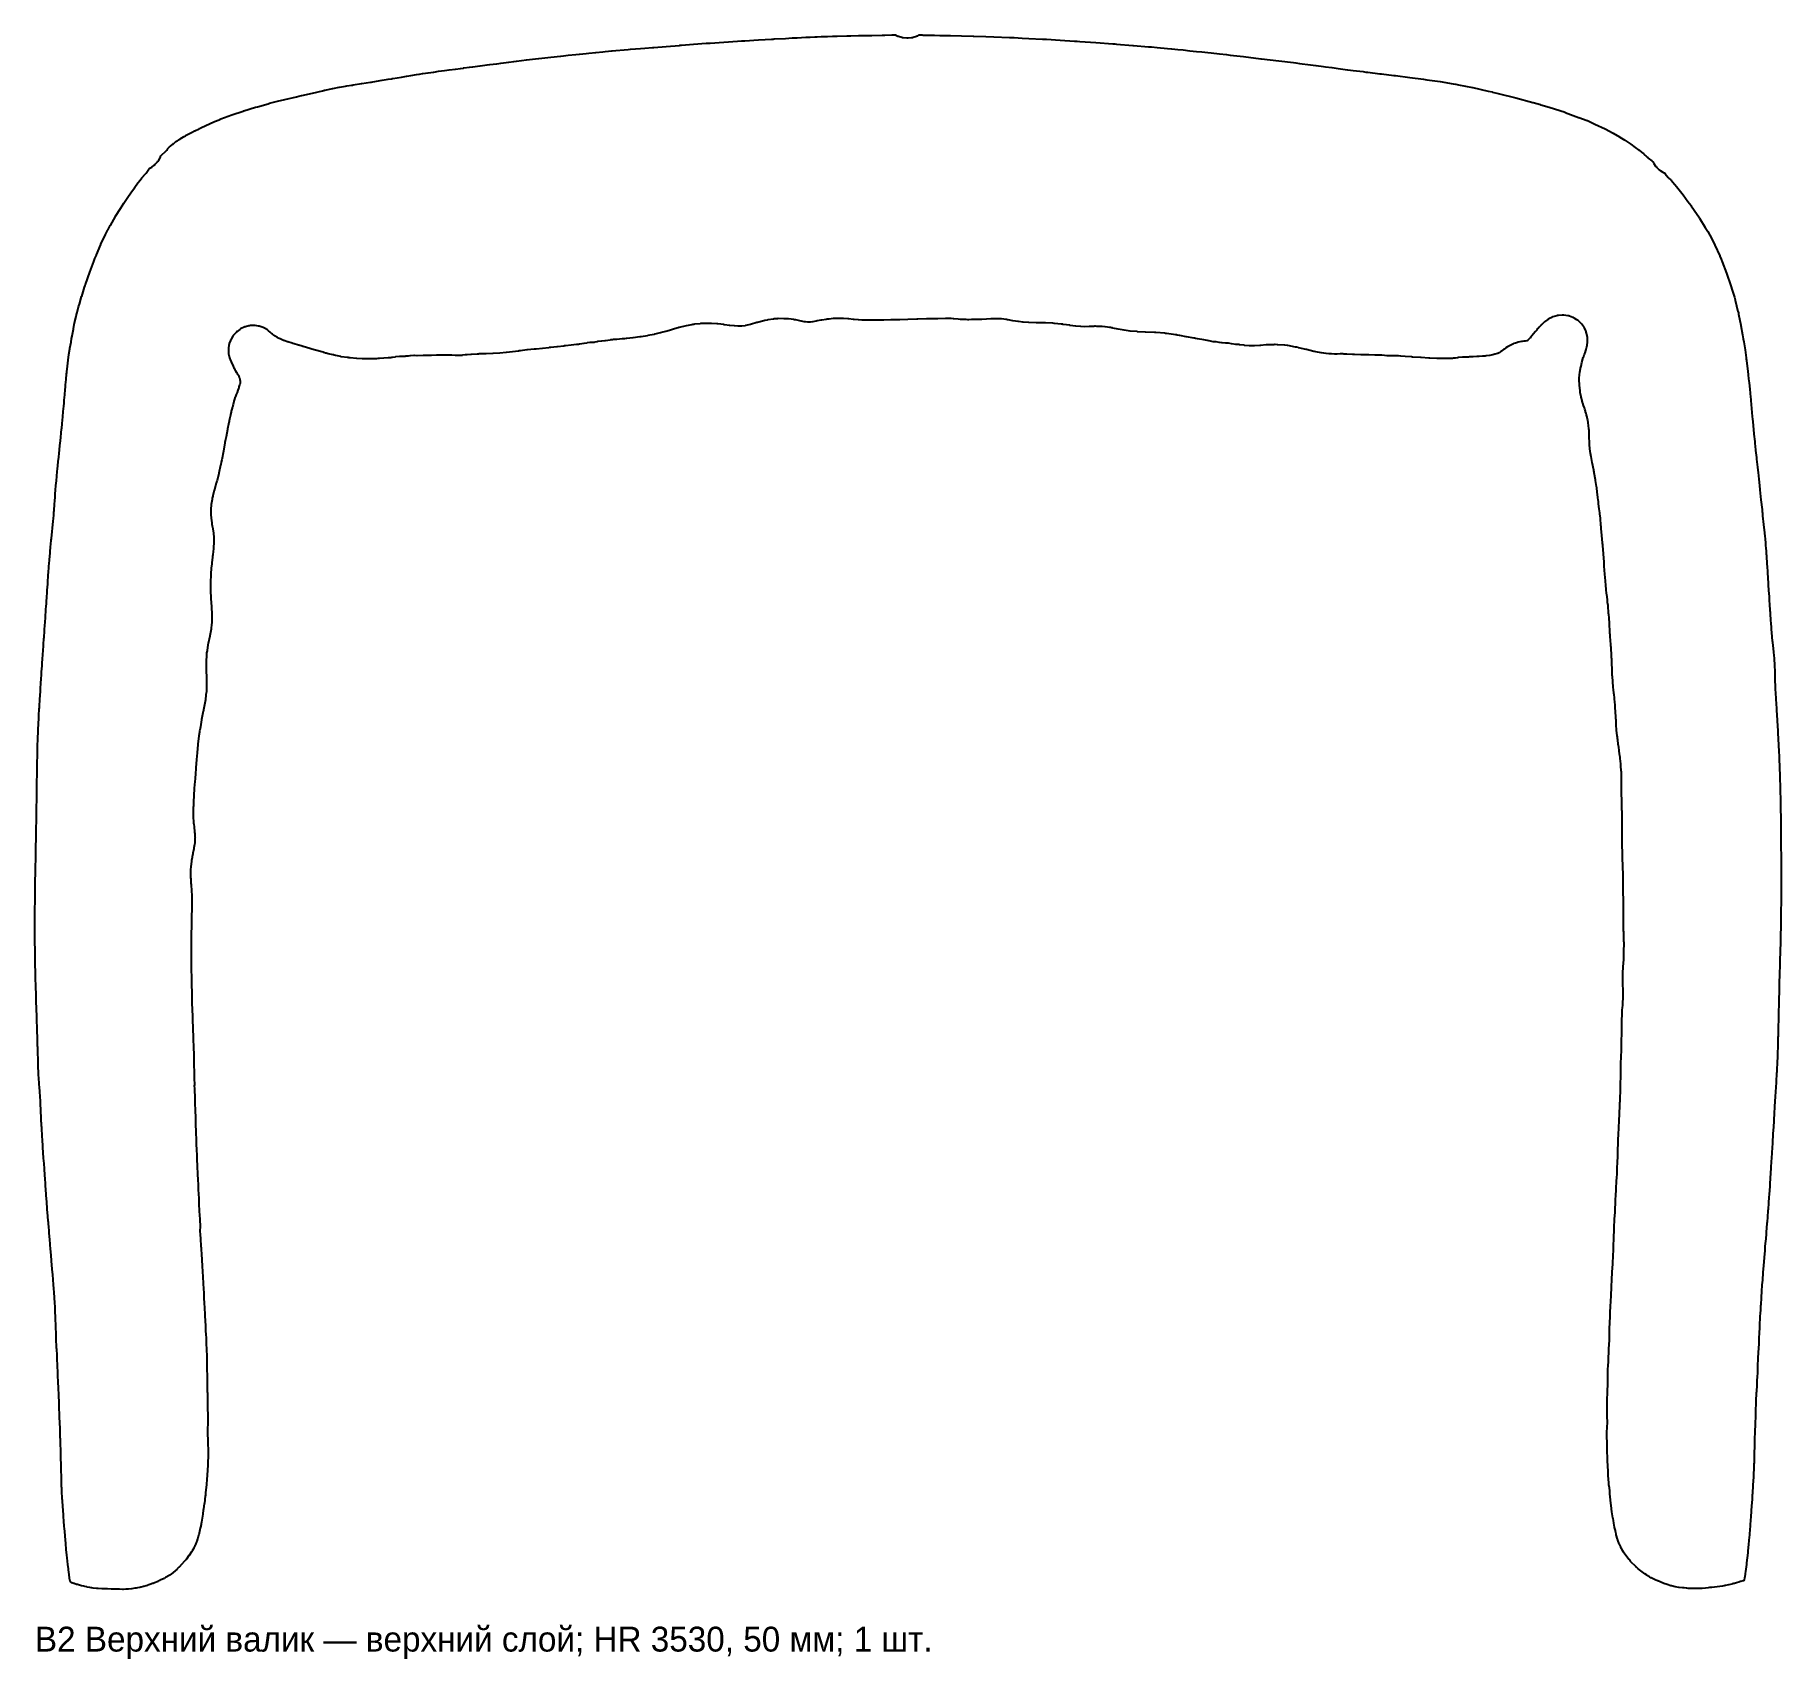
# Model space of a CAD drawing. Header units: millimetres. Extents: x 0 to 702, y -28 to 625.
import ezdxf

# ---------------------------------------------------------------- set-up
doc = ezdxf.new("R2010")
doc.units = ezdxf.units.MM
doc.layers.add('CUT_OUT', color=7, linetype='Continuous')
doc.layers.add('TEXT', color=8, linetype='Continuous')

msp = doc.modelspace()

# ---------------------------------------------------------------- texts
at = {"layer": 'TEXT'}
msp.add_text('В2 Верхний валик — верхний слой; HR 3530, 50 мм; 1 шт.', height=10, dxfattribs=at).set_placement((0, -25))

# ---------------------------------------------------------------- linework, layer by layer
at = {"layer": 'CUT_OUT'}
msp.add_lwpolyline([(4.95, 401.52), (4.95, 401.58), (4.95, 401.6), (4.96, 401.68), (4.96, 401.7), (5.14, 404.11), (5.14, 404.12), (5.14, 404.19), (5.14, 404.2), (5.25, 405.85), (5.3, 406.64), (5.37, 407.55), (5.37, 407.55), (5.37, 407.58), (5.37, 407.59), (5.47, 409.09), (5.58, 410.64), (5.64, 411.47), (5.71, 412.31), (5.84, 413.85), (5.98, 415.39), (5.98, 415.4), (5.99, 415.45), (5.99, 415.46), (6.07, 416.38), (6.14, 417.21), (6.31, 418.93), (6.31, 418.94), (6.31, 418.98), (6.31, 418.99), (6.54, 421.61), (6.56, 421.82), (6.57, 421.84), (6.57, 421.86), (6.58, 421.93), (6.61, 422.32), (6.62, 422.36), (6.62, 422.42), (6.63, 422.57), (6.64, 422.59), (6.92, 425.15), (6.92, 425.16), (6.92, 425.21), (6.93, 425.22), (7.07, 426.6), (7.07, 426.62), (7.08, 426.69), (7.08, 426.71), (7.19, 427.91), (7.19, 427.92), (7.2, 427.94), (7.2, 427.95), (7.33, 429.43), (7.44, 430.52), (7.44, 430.53), (7.44, 430.61), (7.45, 430.63), (7.54, 431.7), (7.67, 433.29), (7.67, 433.3), (7.68, 433.37), (7.68, 433.38), (7.8, 434.97), (7.8, 434.98), (7.81, 435.01), (7.81, 435.01), (7.89, 436.18), (7.89, 436.19), (7.9, 436.23), (7.9, 436.24), (7.99, 437.63), (8.1, 439.02), (8.19, 440.3), (8.19, 440.31), (8.2, 440.34), (8.2, 440.35), (8.31, 441.9), (8.45, 443.76), (8.53, 444.71), (8.61, 445.63), (8.79, 447.51), (8.98, 449.36), (8.98, 449.37), (8.99, 449.43), (8.99, 449.44), (9.09, 450.5), (9.2, 451.63), (9.4, 453.46), (9.59, 455.16), (9.59, 455.17), (9.59, 455.21), (9.59, 455.22), (9.74, 456.64), (9.89, 458.13), (10.07, 459.85), (10.07, 459.86), (10.26, 461.66), (10.41, 463.19), (10.42, 463.2), (10.57, 464.73), (10.75, 466.59), (10.75, 466.6), (10.76, 466.62), (10.76, 466.63), (10.95, 468.63), (11.08, 470.02), (11.08, 470.03), (11.09, 470.07), (11.09, 470.08), (11.21, 471.4), (11.4, 473.45), (11.4, 473.45), (11.59, 475.59), (11.59, 475.59), (11.7, 476.86), (11.7, 476.87), (11.8, 478.05), (11.99, 480.14), (12.18, 482.32), (12.27, 483.31), (12.35, 484.2), (12.35, 484.2), (12.53, 486.31), (12.74, 488.61), (12.79, 489.08), (12.79, 489.09), (12.83, 489.5), (12.84, 489.51), (13.06, 491.7), (13.06, 491.73), (13.35, 494.08), (13.36, 494.16), (13.36, 494.19), (13.36, 494.2), (13.69, 496.46), (13.7, 496.48), (14.06, 498.72), (14.06, 498.73), (14.07, 498.8), (14.08, 498.82), (14.09, 498.92), (14.1, 498.94), (14.1, 498.99), (14.51, 501.32), (14.77, 502.81), (14.94, 503.75), (14.95, 503.8), (14.98, 503.94), (14.98, 503.94), (14.98, 503.97), (14.98, 503.97), (15.49, 506.66), (15.49, 506.68), (15.84, 508.42), (16.1, 509.7), (16.1, 509.73), (16.54, 511.73), (16.55, 511.78), (16.72, 512.43), (16.72, 512.43), (16.73, 512.47), (16.73, 512.48), (16.92, 513.26), (16.93, 513.28), (17.55, 515.59), (17.56, 515.63), (18.01, 517.1), (18.01, 517.12), (18.04, 517.19), (18.04, 517.2), (18.79, 519.76), (18.8, 519.79), (19.99, 523.51), (19.99, 523.53), (20.22, 524.21), (20.23, 524.23), (20.25, 524.31), (20.26, 524.32), (20.28, 524.38), (20.28, 524.41), (20.33, 524.53), (22.04, 529.48), (22.05, 529.52), (23.67, 533.83), (24.1, 534.96), (24.12, 535.01), (24.7, 536.39), (24.71, 536.39), (24.72, 536.43), (24.72, 536.44), (26.51, 540.68), (26.54, 540.75), (28.41, 544.64), (29.22, 546.3), (29.26, 546.38), (30.32, 548.24), (30.32, 548.24), (30.33, 548.26), (30.34, 548.27), (32.4, 551.93), (32.44, 551.99), (34.37, 555.05), (35.73, 557.22), (35.75, 557.26), (37.14, 559.31), (38.84, 561.8), (38.86, 561.84), (40.13, 563.59), (40.14, 563.59), (40.16, 563.62), (40.16, 563.63), (41.41, 565.37), (41.44, 565.41), (42.29, 566.51), (42.97, 567.38), (43.02, 567.44), (43.34, 567.82), (43.34, 567.82), (43.36, 567.84), (43.36, 567.85), (43.76, 568.31), (43.82, 568.38), (43.93, 568.49), (44.18, 568.76), (44.19, 568.76), (44.23, 568.81), (44.24, 568.81), (44.37, 568.96), (44.45, 569.04), (44.68, 569.3), (45.86, 570.87), (46.05, 571.16), (46.07, 571.2), (46.11, 571.26), (46.18, 571.29), (46.46, 571.43), (46.7, 571.57), (46.94, 571.73), (47.98, 572.52), (48.2, 572.7), (48.4, 572.9), (49.28, 573.87), (49.46, 574.09), (49.62, 574.32), (50.3, 575.44), (50.44, 575.69), (50.55, 575.95), (50.68, 576.31), (50.71, 576.38), (50.77, 576.42), (50.81, 576.46), (51.08, 576.68), (52.51, 578.02), (52.75, 578.27), (52.84, 578.37), (52.93, 578.48), (52.98, 578.55), (53.29, 578.93), (53.34, 579), (53.45, 579.14), (53.48, 579.18), (53.6, 579.34), (53.73, 579.5), (54.05, 579.84), (54.07, 579.86), (54.09, 579.88), (54.13, 579.92), (54.49, 580.21), (54.51, 580.23), (55.5, 581.02), (55.53, 581.04), (55.66, 581.15), (55.69, 581.17), (55.86, 581.31), (55.91, 581.35), (55.99, 581.41), (56.02, 581.44), (56.2, 581.58), (56.23, 581.6), (56.57, 581.88), (56.72, 581.98), (57.25, 582.32), (57.32, 582.36), (57.71, 582.62), (57.78, 582.67), (58.27, 583.01), (58.35, 583.07), (59.03, 583.48), (59.06, 583.5), (59.68, 583.86), (59.7, 583.87), (59.81, 583.94), (59.83, 583.95), (59.87, 583.98), (59.9, 584), (59.95, 584.03), (59.97, 584.03), (60.05, 584.08), (60.07, 584.09), (60.55, 584.38), (60.59, 584.4), (61.87, 585.1), (61.93, 585.13), (62.89, 585.61), (62.94, 585.63), (63.2, 585.77), (63.25, 585.79), (64.21, 586.31), (64.26, 586.34), (66.02, 587.2), (66.05, 587.22), (66.55, 587.45), (66.57, 587.46), (66.66, 587.5), (66.67, 587.51), (66.76, 587.55), (66.79, 587.56), (66.91, 587.62), (66.93, 587.62), (67.02, 587.67), (67.04, 587.67), (70.22, 589.14), (70.25, 589.15), (72.23, 590.03), (72.25, 590.03), (74.13, 590.82), (74.18, 590.85), (74.46, 590.97), (74.51, 590.99), (74.7, 591.08), (74.76, 591.11), (74.76, 591.11), (74.81, 591.13), (77.67, 592.18), (79.16, 592.72), (79.18, 592.72), (83.67, 594.25), (83.82, 594.3), (83.84, 594.31), (84, 594.36), (88.72, 595.83), (88.75, 595.84), (89.45, 596.04), (93.74, 597.25), (94.32, 597.42), (94.34, 597.42), (94.84, 597.55), (94.85, 597.56), (97.57, 598.24), (97.59, 598.24), (100.5, 598.94), (105.13, 600.03), (106.14, 600.26), (107.23, 600.5), (107.25, 600.51), (107.35, 600.53), (107.36, 600.53), (111.58, 601.52), (115.59, 602.44), (115.61, 602.45), (116.08, 602.55), (116.1, 602.55), (116.45, 602.63), (116.48, 602.63), (116.63, 602.66), (116.66, 602.67), (119.69, 603.35), (119.73, 603.36), (122.28, 603.85), (122.31, 603.86), (122.43, 603.88), (122.48, 603.89), (124.85, 604.29), (124.87, 604.29), (125.41, 604.38), (127.45, 604.68), (127.46, 604.68), (127.5, 604.69), (127.51, 604.69), (127.71, 604.72), (127.71, 604.72), (127.74, 604.73), (127.74, 604.73), (127.99, 604.77), (131.35, 605.3), (131.36, 605.3), (131.39, 605.3), (131.4, 605.3), (134.96, 605.88), (135.37, 605.95), (135.38, 605.95), (135.8, 606.02), (135.81, 606.02), (135.84, 606.02), (135.85, 606.02), (139.56, 606.64), (139.57, 606.64), (139.59, 606.64), (139.6, 606.65), (142.09, 607.07), (143.44, 607.29), (143.45, 607.29), (143.49, 607.3), (143.5, 607.3), (143.66, 607.33), (143.66, 607.33), (143.89, 607.37), (147.39, 607.95), (149.41, 608.28), (149.43, 608.29), (149.52, 608.3), (149.53, 608.3), (151.19, 608.59), (153.44, 608.96), (153.46, 608.96), (154.49, 609.12), (154.51, 609.12), (154.6, 609.13), (154.61, 609.14), (155.89, 609.34), (155.91, 609.34), (158.08, 609.66), (160.25, 609.96), (160.26, 609.97), (160.32, 609.97), (160.33, 609.98), (162.33, 610.27), (164.71, 610.59), (166.59, 610.85), (169.11, 611.18), (171.12, 611.44), (172.29, 611.58), (172.3, 611.59), (172.37, 611.6), (172.39, 611.6), (174.77, 611.92), (176.12, 612.09), (178.85, 612.42), (178.86, 612.42), (178.97, 612.44), (178.98, 612.44), (181.86, 612.83), (182.85, 612.96), (185.65, 613.3), (185.67, 613.31), (185.76, 613.32), (185.78, 613.32), (187.32, 613.53), (190.54, 613.95), (192.5, 614.2), (193.6, 614.33), (193.6, 614.33), (197.61, 614.84), (202.47, 615.42), (202.57, 615.43), (202.65, 615.44), (207.45, 615.98), (211.33, 616.4), (211.34, 616.4), (211.39, 616.41), (211.4, 616.41), (212.46, 616.53), (214.41, 616.73), (217.45, 617.05), (218.91, 617.19), (218.92, 617.19), (218.98, 617.2), (218.99, 617.2), (221.64, 617.48), (222.67, 617.58), (225.47, 617.83), (225.48, 617.84), (225.54, 617.84), (225.55, 617.84), (228.35, 618.12), (229.25, 618.2), (232, 618.44), (232, 618.44), (232.05, 618.44), (232.06, 618.44), (233.58, 618.58), (236.86, 618.87), (238.57, 619.02), (239.51, 619.1), (239.51, 619.1), (243.53, 619.45), (245.29, 619.59), (248.32, 619.84), (248.53, 619.86), (248.78, 619.88), (253.77, 620.28), (259.17, 620.7), (259.3, 620.71), (259.3, 620.71), (260.01, 620.77), (264.86, 621.15), (269.93, 621.53), (270.69, 621.58), (271.53, 621.64), (271.54, 621.64), (276.95, 622.02), (282.48, 622.39), (284.06, 622.49), (285.34, 622.56), (285.35, 622.56), (285.4, 622.56), (285.42, 622.56), (290.88, 622.91), (290.99, 622.91), (296.25, 623.21), (296.25, 623.21), (296.29, 623.21), (296.29, 623.21), (296.8, 623.24), (297.29, 623.27), (301.75, 623.51), (304.5, 623.66), (305.9, 623.73), (306.09, 623.74), (306.42, 623.75), (310.01, 623.93), (311.7, 624.01), (311.7, 624.01), (313.61, 624.1), (314.58, 624.14), (316.12, 624.2), (316.13, 624.2), (317.72, 624.26), (318.73, 624.29), (320.66, 624.35), (320.67, 624.35), (322.54, 624.41), (326.42, 624.51), (326.7, 624.51), (326.85, 624.52), (328.07, 624.54), (331.19, 624.61), (335.27, 624.69), (335.89, 624.7), (336.46, 624.71), (336.46, 624.71), (340.62, 624.79), (341.66, 624.81), (344.55, 624.86), (344.56, 624.86), (344.6, 624.86), (344.61, 624.86), (345.17, 624.87), (345.51, 624.88), (346.03, 624.89), (346.11, 624.89), (346.17, 624.85), (346.67, 624.58), (346.94, 624.45), (347.22, 624.35), (348.55, 623.94), (348.84, 623.87), (349.14, 623.82), (350.53, 623.68), (350.82, 623.67), (351.12, 623.68), (352.51, 623.82), (352.8, 623.87), (353.09, 623.94), (354.42, 624.35), (354.71, 624.46), (354.98, 624.59), (355.45, 624.85), (355.52, 624.88), (355.59, 624.88), (356.81, 624.86), (357.04, 624.85), (357.81, 624.84), (361.64, 624.75), (363.9, 624.7), (367.94, 624.61), (368.09, 624.61), (372.52, 624.49), (377.29, 624.36), (377.46, 624.35), (382.38, 624.2), (385.51, 624.09), (391.9, 623.85), (393.13, 623.81), (393.69, 623.79), (396.96, 623.64), (399.68, 623.51), (405.05, 623.23), (405.83, 623.19), (406.71, 623.13), (406.72, 623.13), (406.77, 623.13), (406.77, 623.13), (412.22, 622.81), (418.01, 622.43), (419.01, 622.37), (420.12, 622.28), (420.13, 622.28), (426.53, 621.84), (433.46, 621.32), (434.23, 621.27), (434.92, 621.21), (441.38, 620.7), (441.76, 620.67), (447.72, 620.16), (448.93, 620.06), (451.28, 619.84), (455.42, 619.46), (457.03, 619.3), (457.03, 619.3), (457.07, 619.29), (457.08, 619.29), (459.57, 619.05), (461.62, 618.85), (464.34, 618.56), (464.34, 618.56), (464.39, 618.55), (464.4, 618.55), (466.97, 618.29), (469.17, 618.06), (471.55, 617.79), (471.55, 617.79), (471.6, 617.79), (471.61, 617.79), (472.95, 617.64), (476.33, 617.27), (479.07, 616.96), (480.59, 616.78), (480.59, 616.78), (485.89, 616.18), (492.96, 615.34), (493.12, 615.32), (500.2, 614.46), (505.98, 613.74), (506.96, 613.62), (508.4, 613.44), (512.81, 612.88), (515.04, 612.58), (515.05, 612.58), (515.1, 612.57), (515.11, 612.57), (518.07, 612.2), (518.95, 612.09), (521.48, 611.74), (521.5, 611.74), (521.57, 611.73), (521.59, 611.73), (523.99, 611.42), (524.93, 611.29), (527.75, 610.91), (527.77, 610.9), (527.85, 610.89), (527.86, 610.89), (529.97, 610.62), (529.97, 610.62), (534.02, 610.12), (535.11, 609.97), (535.12, 609.97), (535.78, 609.89), (535.79, 609.89), (535.86, 609.88), (535.87, 609.88), (540.78, 609.29), (541.46, 609.21), (546.31, 608.61), (546.32, 608.61), (546.36, 608.61), (546.37, 608.6), (546.72, 608.56), (547.11, 608.52), (552.8, 607.8), (558.28, 607.06), (558.29, 607.06), (558.32, 607.06), (558.32, 607.06), (559.01, 606.97), (559.03, 606.97), (559.71, 606.87), (564.98, 606.1), (565.01, 606.1), (570.28, 605.21), (570.29, 605.21), (570.32, 605.21), (570.32, 605.21), (571.23, 605.06), (571.27, 605.05), (572.34, 604.84), (578.07, 603.72), (578.11, 603.72), (584.28, 602.34), (584.28, 602.34), (584.31, 602.33), (584.31, 602.33), (586.04, 601.95), (586.08, 601.94), (588.31, 601.39), (595.38, 599.63), (595.42, 599.62), (602.32, 597.71), (602.32, 597.71), (602.35, 597.7), (602.36, 597.7), (605.41, 596.86), (605.46, 596.85), (608.83, 595.79), (615.22, 593.78), (615.29, 593.75), (620.69, 591.75), (620.7, 591.75), (620.73, 591.74), (620.73, 591.74), (624.09, 590.5), (624.2, 590.46), (627.16, 589.08), (631.29, 587.16), (631.39, 587.11), (634.56, 585.33), (634.57, 585.33), (637.15, 583.89), (637.24, 583.83), (639.22, 582.54), (641.64, 580.96), (641.71, 580.91), (643.37, 579.69), (644.92, 578.56), (644.95, 578.53), (645.89, 577.79), (646.86, 577.03), (646.91, 576.98), (647.35, 576.6), (647.68, 576.31), (647.76, 576.24), (647.81, 576.19), (647.81, 576.19), (648.14, 575.86), (648.15, 575.86), (648.18, 575.83), (648.18, 575.82), (648.33, 575.67), (648.38, 575.63), (648.63, 575.4), (650.17, 574.21), (650.36, 574.07), (650.36, 574.07), (650.48, 573.99), (650.52, 573.92), (650.61, 573.72), (650.74, 573.46), (650.89, 573.23), (651.65, 572.15), (651.83, 571.93), (652.02, 571.72), (652.97, 570.81), (653.18, 570.62), (653.41, 570.45), (654.52, 569.74), (654.76, 569.59), (655.02, 569.47), (655.19, 569.4), (655.26, 569.37), (655.35, 569.25), (655.35, 569.25), (655.49, 569.06), (656.74, 567.57), (656.98, 567.32), (657, 567.3), (657.17, 567.14), (657.17, 567.13), (657.2, 567.11), (657.21, 567.1), (657.55, 566.78), (657.55, 566.78), (657.61, 566.72), (657.67, 566.66), (657.95, 566.36), (658.39, 565.89), (658.44, 565.84), (659.31, 564.8), (660.02, 563.95), (660.06, 563.92), (661.14, 562.55), (662.65, 560.64), (662.68, 560.6), (664.64, 557.94), (664.65, 557.93), (665.87, 556.28), (665.9, 556.23), (667.13, 554.45), (669.27, 551.3), (669.31, 551.24), (671.57, 547.53), (671.57, 547.52), (671.61, 547.47), (671.61, 547.46), (672.58, 545.89), (672.63, 545.8), (673.38, 544.39), (675.42, 540.46), (675.46, 540.39), (677.39, 536.06), (677.39, 536.05), (677.41, 536.01), (677.42, 536), (677.97, 534.79), (678, 534.71), (678.42, 533.63), (680.17, 529.12), (680.19, 529.06), (681.91, 524), (682.03, 523.63), (682.05, 523.57), (682.14, 523.28), (682.14, 523.26), (682.17, 523.15), (682.18, 523.13), (683.29, 519.42), (683.61, 518.33), (683.62, 518.27), (684.75, 513.7), (684.76, 513.68), (684.79, 513.56), (684.79, 513.54), (684.89, 513.18), (684.91, 513.11), (685, 512.65), (685.93, 508.18), (685.94, 508.14), (686.61, 504.31), (686.88, 502.77), (686.89, 502.75), (687.08, 501.52), (687.57, 498.32), (687.57, 498.3), (688.01, 495.08), (688.01, 495.07), (688.02, 495), (688.03, 494.99), (688.1, 494.44), (688.11, 494.43), (688.19, 493.83), (688.56, 490.83), (688.56, 490.81), (688.83, 488.41), (688.83, 488.39), (688.84, 488.29), (688.85, 488.27), (689.04, 486.69), (689.04, 486.67), (689.22, 484.99), (689.48, 482.53), (689.79, 479.25), (689.79, 479.25), (689.79, 479.22), (689.8, 479.22), (689.86, 478.52), (689.92, 477.95), (690.22, 474.65), (690.5, 471.45), (690.51, 471.44), (690.51, 471.38), (690.51, 471.37), (690.59, 470.58), (690.59, 470.57), (690.59, 470.53), (690.59, 470.53), (690.71, 469.32), (690.99, 466.33), (691.16, 464.55), (691.16, 464.53), (691.17, 464.38), (691.18, 464.36), (691.49, 461.5), (691.56, 460.82), (691.82, 458.1), (691.82, 458.07), (691.84, 457.89), (691.84, 457.86), (692.16, 455.07), (692.16, 455.06), (692.24, 454.34), (692.57, 451.09), (692.57, 451.07), (692.59, 450.97), (692.59, 450.95), (692.81, 449.05), (693.1, 446.32), (693.38, 443.71), (693.38, 443.7), (693.57, 441.95), (694, 437.97), (694.41, 434.05), (694.52, 432.99), (694.54, 432.81), (694.54, 432.8), (694.54, 432.75), (694.54, 432.74), (694.67, 431.5), (695.03, 428.05), (695.35, 424.72), (695.35, 424.7), (695.36, 424.57), (695.37, 424.55), (695.5, 423.39), (695.62, 422.26), (695.62, 422.24), (695.76, 420.72), (695.77, 420.7), (695.84, 419.8), (695.84, 419.77), (695.86, 419.59), (695.86, 419.55), (695.95, 418.68), (695.96, 418.65), (696.01, 417.97), (696.02, 417.93), (696.03, 417.59), (696.04, 417.54), (696.06, 417.27), (696.06, 417.22), (696.09, 416.96), (696.09, 416.91), (696.12, 416.28), (696.13, 416.26), (696.15, 415.63), (696.15, 415.6), (696.16, 415.41), (696.17, 415.38), (696.22, 414.58), (696.31, 413.07), (696.31, 413), (696.31, 412.99), (696.31, 412.93), (696.32, 412.91), (696.32, 412.85), (696.32, 412.85), (696.32, 412.8), (696.32, 412.8), (696.36, 412.22), (696.43, 411.05), (696.43, 411.05), (696.43, 411.01), (696.43, 411), (696.55, 409.12), (696.55, 409.11), (696.55, 409.08), (696.55, 409.08), (696.57, 408.88), (696.58, 408.64), (696.72, 406.59), (696.72, 406.59), (696.86, 404.4), (696.88, 404.13), (696.9, 403.85), (697.05, 401.59), (697.23, 399.07), (697.24, 398.93), (697.24, 398.8), (697.24, 398.79), (697.25, 398.77), (697.25, 398.76), (697.34, 397.45), (697.43, 396.1), (697.6, 393.5), (697.6, 393.49), (697.64, 392.85), (697.68, 392.21), (697.68, 392.2), (697.69, 392.17), (697.69, 392.16), (697.86, 389.62), (697.86, 389.62), (697.96, 388.22), (698.05, 386.87), (698.05, 386.87), (698.05, 386.83), (698.05, 386.83), (698.06, 386.72), (698.06, 386.71), (698.07, 386.64), (698.07, 386.62), (698.08, 386.52), (698.28, 383.94), (698.29, 383.91), (698.3, 383.76), (698.3, 383.73), (698.39, 382.78), (698.53, 381.3), (698.54, 381.16), (698.55, 381.14), (698.56, 381), (698.56, 380.97), (698.59, 380.72), (698.59, 380.71), (698.59, 380.68), (698.59, 380.68), (698.87, 378.18), (699.03, 376.76), (699.16, 375.47), (699.16, 375.45), (699.26, 374.28), (699.27, 374.25), (699.33, 373.33), (699.39, 372.31), (699.39, 372.28), (699.45, 371.03), (699.45, 371.01), (699.5, 369.38), (699.54, 367.68), (699.54, 367.68), (699.55, 367.65), (699.55, 367.64), (699.62, 365.05), (699.62, 365.04), (699.63, 365.02), (699.63, 365.01), (699.68, 363.46), (699.68, 363.43), (699.69, 363.29), (699.69, 363.26), (699.74, 362.13), (699.74, 362.12), (699.75, 362.07), (699.75, 362.06), (699.96, 358.32), (699.96, 358.32), (699.96, 358.29), (699.96, 358.28), (699.99, 357.83), (700.21, 354.07), (700.21, 354.06), (700.21, 354.03), (700.21, 354.02), (700.23, 353.71), (700.25, 353.39), (700.5, 349.4), (700.51, 349.13), (700.73, 345.2), (700.73, 345.2), (700.81, 343.98), (700.9, 342.12), (701.05, 339.14), (701.14, 337.09), (701.14, 337.09), (701.14, 337.06), (701.14, 337.06), (701.25, 334.74), (701.33, 333.03), (701.39, 331.31), (701.39, 331.31), (701.39, 331.27), (701.39, 331.26), (701.46, 329.6), (701.52, 327.82), (701.58, 325.48), (701.58, 325.48), (701.59, 325.45), (701.59, 325.44), (701.65, 323.29), (701.74, 320.14), (701.78, 318.42), (701.8, 317.25), (701.8, 317.25), (701.8, 317.22), (701.8, 317.21), (701.86, 314.28), (701.87, 313.66), (701.92, 310.23), (701.92, 310.22), (701.92, 309.74), (701.93, 309.24), (701.97, 306.12), (702.01, 302.74), (702.01, 302.65), (702.01, 302.58), (702.01, 302.58), (702.01, 302.53), (702.01, 302.52), (702.02, 302.2), (702.04, 299.26), (702.04, 297.46), (702.04, 297.45), (702.04, 297.38), (702.04, 297.37), (702.06, 295.81), (702.07, 294.17), (702.07, 293.13), (702.07, 293.11), (702.07, 293.02), (702.07, 293), (702.07, 291.93), (702.07, 290.3), (702.07, 288.66), (702.07, 288.65), (702.07, 288.59), (702.07, 288.58), (702.07, 286.82), (702.07, 284.25), (702.07, 283.12), (702.07, 283.11), (702.07, 282.36), (702.07, 282.36), (702.07, 279.82), (702.07, 279.51), (702.07, 279.5), (702.06, 276.54), (702.06, 276.27), (702.05, 275.99), (702.05, 275.99), (702.05, 275.96), (702.05, 275.96), (702.04, 273.06), (702.04, 272.69), (702.01, 270.16), (702.01, 270.15), (702.01, 270.12), (702.01, 270.12), (702.01, 269.55), (702, 268.93), (701.95, 266.46), (701.94, 266.1), (701.87, 263.22), (701.87, 263.21), (701.86, 262.92), (701.85, 262.6), (701.78, 259.82), (701.7, 256.91), (701.69, 256.59), (701.58, 252.65), (701.51, 250.62), (701.51, 250.61), (701.51, 250.55), (701.51, 250.54), (701.45, 247.9), (701.42, 246.73), (701.34, 244.24), (701.34, 244.22), (701.34, 244.13), (701.34, 244.11), (701.28, 241.39), (701.26, 240.32), (701.18, 237.3), (701.18, 237.29), (701.18, 237.24), (701.18, 237.23), (701.14, 235.14), (701.07, 232.14), (701.03, 230.27), (701, 229.18), (701, 229.17), (701, 229.15), (701, 229.14), (700.94, 226.21), (700.93, 225.78), (700.93, 225.78), (700.84, 222.45), (700.84, 222.44), (700.83, 222.05), (700.82, 221.68), (700.82, 221.68), (700.74, 218.45), (700.73, 218.07), (700.65, 215.63), (700.65, 215.62), (700.63, 214.82), (700.59, 213.86), (700.52, 212.1), (700.52, 212.08), (700.46, 211.05), (700.46, 211.04), (700.46, 210.93), (700.45, 210.91), (700.41, 209.84), (700.41, 209.82), (700.37, 209.02), (700.37, 209), (700.32, 208.29), (700.32, 208.27), (700.31, 208.14), (700.31, 208.12), (700.28, 207.38), (700.28, 207.36), (700.22, 206.5), (700.13, 205.05), (700.13, 205.04), (700.12, 204.98), (700.12, 204.97), (700.06, 203.78), (699.94, 201.91), (699.83, 199.98), (699.82, 199.98), (699.71, 198.12), (699.47, 194.16), (699.3, 191.22), (699.15, 188.89), (699.14, 188.68), (699.13, 188.46), (699.12, 188.46), (699.12, 188.43), (699.12, 188.42), (698.98, 185.87), (698.82, 183.28), (698.57, 179.33), (698.57, 179.32), (698.57, 179.27), (698.57, 179.26), (698.47, 177.59), (698.36, 175.55), (698.22, 173.38), (698.13, 172.06), (698.12, 172.04), (698.12, 171.9), (698.12, 171.88), (698, 169.67), (697.97, 169.23), (697.97, 169.21), (697.85, 167.48), (697.85, 167.45), (697.83, 167.27), (697.83, 167.24), (697.74, 165.46), (697.74, 165.44), (697.72, 165.14), (697.58, 163.15), (697.58, 163.13), (697.58, 163.02), (697.57, 163), (697.51, 161.94), (697.51, 161.93), (697.41, 160.43), (697.29, 158.74), (697.21, 157.63), (697.21, 157.63), (697.04, 155.41), (696.84, 152.75), (696.81, 152.44), (696.79, 152.2), (696.6, 149.78), (696.43, 147.66), (696.43, 147.66), (696.41, 147.38), (696.39, 147.14), (696.24, 145.31), (696.1, 143.59), (696.07, 143.26), (696.04, 142.87), (695.88, 140.98), (695.71, 139.07), (695.71, 139.06), (695.7, 139.01), (695.7, 139), (695.61, 137.82), (695.61, 137.82), (695.48, 136.21), (695.48, 136.2), (695.25, 133.37), (694.98, 130), (694.98, 130), (694.89, 128.83), (694.89, 128.83), (694.79, 127.42), (694.54, 124.27), (694.38, 122.37), (694.38, 122.36), (694.38, 122.26), (694.37, 122.24), (694.21, 119.85), (694.21, 119.84), (694.2, 119.76), (694.2, 119.75), (694.06, 117.45), (694.06, 117.43), (694.05, 117.24), (694.04, 117.11), (694.04, 117.06), (694.02, 116.8), (694.02, 116.75), (694.01, 116.47), (694.01, 116.43), (693.94, 115.29), (693.93, 115.27), (693.89, 114.76), (693.89, 114.68), (693.87, 114.28), (693.86, 114.21), (693.85, 113.71), (693.85, 113.67), (693.78, 112.42), (693.78, 112.39), (693.76, 112.13), (693.76, 112.09), (693.74, 111.85), (693.74, 111.81), (693.74, 111.71), (693.73, 111.52), (693.58, 109.15), (693.58, 109.14), (693.58, 109.09), (693.58, 109.08), (693.45, 106.68), (693.45, 106.66), (693.45, 106.59), (693.45, 106.57), (693.38, 105.14), (693.29, 103.17), (693.18, 101.05), (693.18, 101.04), (693.07, 98.82), (692.98, 96.88), (692.9, 95.36), (692.9, 95.35), (692.9, 95.31), (692.9, 95.3), (692.78, 92.77), (692.78, 92.76), (692.66, 89.9), (692.65, 89.88), (692.62, 89.36), (692.62, 89.34), (692.62, 89.21), (692.62, 89.18), (692.61, 88.96), (692.54, 87.6), (692.41, 84.86), (692.38, 84.39), (692.38, 84.36), (692.37, 84.18), (692.37, 84.15), (692.35, 83.74), (692.28, 82.11), (692.15, 79.6), (692.11, 78.89), (692.11, 78.87), (692.1, 78.72), (692.1, 78.69), (691.99, 75.95), (691.96, 75.29), (691.96, 75.29), (691.96, 75.26), (691.96, 75.25), (691.79, 71.57), (691.79, 71.55), (691.78, 71.41), (691.78, 71.38), (691.76, 70.69), (691.74, 69.81), (691.61, 66.49), (691.61, 66.48), (691.6, 66.44), (691.6, 66.43), (691.5, 63.33), (691.5, 63.32), (691.49, 63.27), (691.49, 63.26), (691.47, 62.28), (691.46, 62.27), (691.46, 62.24), (691.46, 62.23), (691.44, 61.41), (691.36, 58.4), (691.36, 58.38), (691.36, 58.26), (691.36, 58.23), (691.34, 57.05), (691.34, 57.02), (691.3, 55.35), (691.3, 55.35), (691.29, 55.31), (691.29, 55.3), (691.28, 54.74), (691.28, 54.73), (691.23, 52.28), (691.19, 50.84), (691.19, 50.82), (691.18, 50.52), (691.18, 50.49), (691.17, 50.32), (691.17, 50.29), (691.17, 50.06), (691.17, 50.03), (691.12, 48.9), (690.99, 46.03), (690.99, 46), (690.94, 45.3), (690.94, 45.28), (690.93, 45.14), (690.93, 45.11), (690.77, 42), (690.77, 41.91), (690.77, 41.89), (690.52, 38.49), (690.52, 38.45), (690.5, 38.2), (690.5, 38.16), (690.47, 37.46), (690.47, 37.43), (690.4, 36.28), (690.4, 36.26), (690.2, 33.51), (690.2, 33.49), (690.04, 31.69), (690.04, 31.65), (690.02, 31.42), (690.02, 31.37), (689.9, 29.3), (689.9, 29.29), (689.69, 26.09), (689.68, 26.07), (689.66, 25.75), (689.63, 25.49), (689.63, 25.46), (689.61, 25.25), (689.61, 25.21), (689.54, 24.29), (689.54, 24.28), (689.35, 21.95), (689.35, 21.92), (689.15, 19.81), (689.15, 19.77), (689.13, 19.59), (689.13, 19.56), (689.03, 18.21), (689.03, 18.18), (688.76, 15.3), (688.76, 15.29), (688.72, 14.97), (688.72, 14.95), (688.71, 14.83), (688.71, 14.81), (688.7, 14.71), (688.69, 14.67), (688.23, 10.71), (688.2, 10.45), (688.2, 10.43), (688.18, 10.29), (688.18, 10.26), (688.16, 10.08), (688.15, 10.04), (687.76, 7.19), (687.76, 7.17), (687.64, 6.4), (687.63, 6.38), (687.62, 6.27), (687.62, 6.25), (687.45, 5.05), (687.44, 5.01), (687.4, 4.75), (687.39, 4.69), (687.21, 3.87), (687.17, 3.67), (687.15, 3.58), (687.13, 3.52), (687.06, 3.49), (687.02, 3.48), (686.89, 3.43), (685.83, 3.13), (685.76, 3.11), (685.4, 2.99), (685.33, 2.97), (685.09, 2.89), (685.03, 2.87), (684.21, 2.63), (684.17, 2.61), (683.37, 2.4), (683.31, 2.38), (682.93, 2.3), (682.85, 2.28), (682.4, 2.17), (682.32, 2.15), (681.12, 1.8), (680.96, 1.77), (679.67, 1.55), (679.6, 1.53), (679.22, 1.46), (679.16, 1.45), (678.58, 1.32), (678.48, 1.3), (676.44, 0.99), (676.36, 0.98), (674.29, 0.78), (674.24, 0.78), (673.42, 0.73), (673.33, 0.72), (672.81, 0.67), (672.72, 0.66), (671.67, 0.54), (671.63, 0.53), (670.31, 0.41), (670.21, 0.4), (670.18, 0.4), (669.91, 0.39), (669.86, 0.39), (668.64, 0.31), (668.58, 0.3), (667.99, 0.29), (667.96, 0.29), (667.54, 0.29), (667.51, 0.29), (666.42, 0.31), (666.09, 0.32), (666.03, 0.32), (666, 0.32), (665.73, 0.33), (665.68, 0.33), (665.5, 0.34), (665.41, 0.34), (664.74, 0.4), (664.68, 0.41), (664.12, 0.48), (663.97, 0.49), (663.12, 0.56), (662.97, 0.57), (662.52, 0.58), (662.38, 0.59), (661.06, 0.75), (660.95, 0.77), (659.55, 1.04), (659.48, 1.05), (658.06, 1.41), (658.01, 1.42), (657.78, 1.47), (657.69, 1.49), (656.34, 1.9), (656.28, 1.92), (654.93, 2.38), (654.92, 2.39), (654.68, 2.47), (654.61, 2.5), (652.49, 3.38), (652.44, 3.41), (651.45, 3.87), (651.42, 3.88), (649.8, 4.68), (649.76, 4.7), (649.25, 4.97), (649.16, 5.02), (647.98, 5.75), (647.92, 5.79), (647.33, 6.2), (647.25, 6.26), (644.68, 8.3), (644.66, 8.32), (644.54, 8.41), (644.52, 8.43), (644.09, 8.75), (643.97, 8.86), (643.79, 9.03), (643.76, 9.06), (641.59, 11.26), (641.52, 11.34), (640.93, 12.03), (640.91, 12.06), (640.15, 12.99), (640.12, 13.04), (639.35, 14.08), (639.29, 14.16), (638.77, 14.96), (638.75, 14.99), (638.36, 15.63), (638.33, 15.69), (637.87, 16.52), (637.82, 16.61), (637.68, 16.92), (637.67, 16.94), (637.62, 17.05), (637.61, 17.07), (637.06, 18.19), (637, 18.34), (636.5, 19.72), (636.48, 19.76), (636.38, 20.03), (636.36, 20.08), (636.35, 20.09), (636.32, 20.19), (636.31, 20.2), (635.83, 21.93), (635.81, 22.03), (635.57, 23.2), (635.56, 23.26), (635.48, 23.61), (635.46, 23.67), (635.15, 24.91), (635.14, 24.98), (634.82, 26.59), (634.81, 26.63), (634.64, 27.63), (634.63, 27.68), (634.52, 28.46), (634.51, 28.5), (634.48, 28.7), (634.48, 28.73), (634.08, 31.13), (634.08, 31.17), (633.73, 33.74), (633.61, 34.69), (633.47, 35.92), (633.46, 35.96), (633.23, 38.42), (633.22, 38.49), (633.18, 39.55), (633.16, 39.72), (633.07, 40.64), (633.05, 40.8), (632.86, 42.06), (632.84, 42.18), (632.62, 45.03), (632.61, 45.09), (632.56, 46.49), (632.53, 47.43), (632.53, 47.45), (632.52, 47.56), (632.52, 47.58), (632.33, 51.72), (632.14, 56.71), (632.12, 57.27), (632.09, 57.85), (632.09, 57.9), (632.06, 62.59), (632.07, 62.67), (632.21, 65.67), (632.21, 65.79), (632.22, 66.5), (632.22, 66.63), (632.1, 70.09), (632.1, 70.14), (632.09, 72.11), (632.09, 72.16), (632.19, 75.63), (632.2, 75.66), (632.2, 75.83), (632.2, 75.87), (632.21, 76.88), (632.21, 76.9), (632.25, 78.51), (632.37, 83.7), (632.37, 83.7), (632.37, 83.74), (632.37, 83.74), (632.46, 88.29), (632.46, 88.33), (632.53, 90.03), (632.54, 90.07), (632.63, 91.34), (632.63, 91.41), (632.65, 91.83), (632.65, 91.91), (632.76, 96.58), (632.76, 96.63), (632.76, 96.69), (632.77, 96.75), (633.1, 100.25), (633.11, 100.41), (633.15, 101.33), (633.15, 101.49), (633.11, 104.64), (633.11, 104.73), (633.11, 104.76), (633.37, 109.68), (633.37, 109.73), (633.38, 110), (633.38, 110.05), (633.41, 111.42), (633.41, 111.45), (633.5, 113.7), (633.72, 118.03), (633.9, 121.62), (634.05, 124.56), (634.22, 127.42), (634.22, 127.44), (634.22, 127.52), (634.22, 127.53), (634.38, 130.83), (634.38, 130.84), (634.38, 130.87), (634.38, 130.88), (634.53, 134.32), (634.64, 136.24), (634.64, 136.24), (634.72, 137.77), (634.72, 137.79), (634.72, 137.92), (634.72, 137.94), (634.84, 141.18), (634.98, 144.8), (634.98, 144.82), (634.99, 145.05), (634.99, 145.08), (635, 145.26), (635, 145.29), (635, 145.36), (635, 145.38), (635.16, 148.76), (635.3, 151.67), (635.3, 151.69), (635.32, 152.09), (635.32, 152.1), (635.33, 152.17), (635.33, 152.18), (635.33, 152.3), (635.54, 155.96), (635.55, 155.97), (635.55, 156.02), (635.55, 156.03), (635.7, 158.96), (635.75, 160.01), (635.76, 160.03), (635.81, 160.92), (635.82, 160.95), (635.82, 161.1), (635.83, 161.13), (635.97, 164.16), (635.97, 164.17), (635.97, 164.21), (635.97, 164.22), (636.02, 165.41), (636.03, 165.47), (636.16, 167.06), (636.17, 167.19), (636.2, 167.92), (636.21, 168.05), (636.21, 169.52), (636.21, 169.57), (636.28, 171.53), (636.28, 171.54), (636.4, 174.16), (636.4, 174.21), (636.41, 174.45), (636.41, 174.5), (636.44, 176.47), (636.45, 176.5), (636.55, 179.43), (636.62, 181.06), (636.62, 181.07), (636.63, 181.13), (636.63, 181.15), (636.68, 182.65), (636.68, 182.67), (636.83, 185.73), (636.83, 185.76), (636.99, 188.16), (636.99, 188.21), (637.01, 188.49), (637.01, 188.54), (637.09, 191), (637.24, 194.67), (637.24, 194.72), (637.3, 195.44), (637.3, 195.56), (637.33, 196.28), (637.33, 196.41), (637.33, 197.03), (637.33, 197.09), (637.46, 200.88), (637.55, 202.96), (637.55, 203), (637.55, 203.25), (637.55, 203.3), (637.58, 206), (637.58, 206.02), (637.66, 209.63), (637.68, 210.35), (637.68, 210.37), (637.68, 210.47), (637.68, 210.49), (637.69, 211.08), (637.69, 211.09), (637.79, 214.33), (637.79, 214.36), (637.9, 216.53), (637.9, 216.59), (637.91, 216.92), (637.91, 216.98), (637.92, 218.18), (637.92, 218.2), (637.97, 220.63), (637.97, 220.8), (637.97, 220.84), (637.97, 221.06), (637.97, 221.09), (638.04, 222.93), (638.04, 222.97), (638.04, 223.1), (638.04, 223.12), (638.05, 223.91), (638.05, 223.95), (638.05, 224.18), (638.05, 224.22), (638.04, 225.01), (638.04, 225.04), (638.05, 226.07), (638.05, 226.08), (638.05, 226.12), (638.05, 226.13), (638.05, 226.62), (638.05, 226.64), (638.05, 226.74), (638.05, 226.76), (638.05, 227.09), (638.05, 227.13), (638.07, 227.99), (638.09, 228.94), (638.09, 228.98), (638.09, 229.23), (638.09, 229.27), (638.09, 229.51), (638.1, 229.59), (638.11, 229.84), (638.11, 229.87), (638.12, 230.04), (638.12, 230.08), (638.14, 231.03), (638.15, 231.05), (638.19, 232.05), (638.19, 232.08), (638.21, 232.44), (638.21, 232.44), (638.21, 232.49), (638.21, 232.49), (638.24, 232.88), (638.3, 233.9), (638.31, 233.96), (638.39, 234.73), (638.4, 234.81), (638.44, 235.27), (638.44, 235.35), (638.48, 236), (638.48, 236), (638.48, 236.05), (638.48, 236.05), (638.55, 237.53), (638.55, 237.87), (638.55, 237.95), (638.57, 238.25), (638.58, 238.49), (638.58, 240.09), (638.58, 240.14), (638.59, 240.44), (638.59, 240.61), (638.57, 241.55), (638.56, 241.72), (638.49, 242.5), (638.49, 242.57), (638.45, 243.67), (638.45, 243.72), (638.45, 243.75), (638.45, 243.79), (638.44, 245.23), (638.44, 245.27), (638.46, 246.81), (638.46, 246.84), (638.51, 248.48), (638.51, 248.49), (638.55, 249.41), (638.59, 250.09), (638.59, 250.11), (638.69, 251.81), (638.7, 251.84), (638.8, 253.02), (638.8, 253.14), (638.83, 253.84), (638.84, 253.97), (638.84, 254.42), (638.84, 254.45), (638.87, 256.1), (638.87, 256.19), (638.86, 256.38), (638.88, 256.93), (638.88, 257.03), (638.88, 257.07), (638.92, 259.1), (638.92, 259.13), (638.92, 259.32), (638.92, 259.35), (638.92, 260.13), (638.92, 260.18), (638.91, 260.44), (638.91, 260.49), (638.86, 261.9), (638.81, 263.75), (638.8, 264.14), (638.8, 264.16), (638.8, 264.26), (638.8, 264.27), (638.78, 264.68), (638.74, 266.47), (638.72, 268.16), (638.72, 268.17), (638.72, 268.25), (638.72, 268.26), (638.71, 268.63), (638.71, 268.68), (638.71, 269), (638.71, 269.03), (638.71, 269.21), (638.71, 269.24), (638.69, 270.9), (638.68, 272.62), (638.68, 272.65), (638.69, 272.87), (638.69, 272.88), (638.69, 272.95), (638.69, 272.96), (638.69, 273.24), (638.69, 273.25), (638.69, 273.32), (638.69, 273.34), (638.69, 275.07), (638.69, 275.09), (638.7, 276.35), (638.7, 276.37), (638.7, 276.5), (638.7, 276.53), (638.7, 277.05), (638.7, 277.09), (638.7, 277.28), (638.7, 277.31), (638.67, 278.42), (638.67, 278.46), (638.67, 278.51), (638.66, 278.73), (638.65, 278.86), (638.64, 279.45), (638.64, 279.49), (638.64, 279.84), (638.64, 279.88), (638.63, 280.61), (638.63, 280.65), (638.63, 280.73), (638.63, 280.86), (638.62, 281.59), (638.62, 281.72), (638.58, 282.33), (638.57, 282.42), (638.57, 283.43), (638.57, 283.47), (638.57, 283.63), (638.57, 283.83), (638.57, 283.86), (638.55, 285.05), (638.55, 285.13), (638.57, 285.84), (638.57, 285.95), (638.57, 286.61), (638.57, 286.72), (638.56, 286.9), (638.56, 286.92), (638.53, 287.76), (638.53, 287.81), (638.53, 288.14), (638.52, 288.39), (638.52, 288.45), (638.49, 289.33), (638.49, 289.35), (638.48, 289.84), (638.48, 289.85), (638.45, 290.92), (638.44, 291.4), (638.44, 291.46), (638.42, 291.79), (638.42, 291.84), (638.35, 293.01), (638.35, 293.05), (638.29, 294.67), (638.29, 294.79), (638.29, 294.79), (638.29, 294.83), (638.29, 294.84), (638.29, 294.93), (638.29, 294.95), (638.25, 296.74), (638.24, 298.53), (638.23, 298.54), (638.23, 298.63), (638.23, 298.65), (638.23, 298.82), (638.23, 298.87), (638.23, 299.04), (638.23, 299.07), (638.23, 299.23), (638.23, 299.26), (638.22, 301.1), (638.21, 303.23), (638.21, 303.25), (638.21, 303.34), (638.21, 303.36), (638.21, 305.77), (638.23, 307.81), (638.23, 307.84), (638.22, 308.02), (638.22, 308.05), (638.22, 308.66), (638.22, 308.68), (638.21, 308.78), (638.21, 308.8), (638.16, 310.68), (638.16, 310.71), (638.15, 311.91), (638.15, 311.93), (638.15, 312.25), (638.15, 312.35), (638.13, 312.93), (638.12, 313.04), (638.11, 313.25), (638.11, 313.3), (638.07, 314.64), (638.07, 314.65), (638.03, 316.6), (638.02, 317.2), (638.02, 317.2), (638.02, 317.24), (638.02, 317.25), (637.97, 319.75), (637.97, 319.77), (637.97, 321.13), (637.97, 322.53), (637.97, 322.56), (637.97, 322.59), (637.97, 322.63), (637.97, 322.86), (637.97, 322.9), (637.95, 324.56), (637.95, 325.64), (637.95, 325.67), (637.94, 325.87), (637.94, 325.9), (637.87, 328.45), (637.87, 328.48), (637.86, 328.66), (637.86, 328.69), (637.85, 328.8), (637.85, 328.91), (637.84, 328.94), (637.83, 329.15), (637.83, 329.18), (637.7, 330.89), (637.66, 331.52), (637.66, 331.57), (637.63, 331.84), (637.63, 331.89), (637.41, 334.07), (637.4, 334.14), (637.36, 334.52), (637.35, 334.59), (637.32, 334.76), (637.32, 334.79), (637.29, 334.96), (637.28, 335.04), (637.03, 336.97), (637.03, 337.01), (637, 337.21), (636.99, 337.25), (636.8, 338.55), (636.79, 338.57), (636.72, 339.1), (636.69, 339.37), (636.68, 339.41), (636.64, 339.68), (636.39, 341.59), (636.39, 341.64), (636.35, 342.07), (636.34, 342.17), (636.27, 342.69), (636.26, 342.78), (636.2, 343.15), (636.19, 343.23), (635.97, 345.23), (635.96, 345.27), (635.96, 345.35), (635.96, 345.37), (635.82, 347.55), (635.72, 349.25), (635.72, 349.27), (635.71, 349.42), (635.71, 349.44), (635.66, 350.14), (635.66, 350.16), (635.61, 350.95), (635.51, 352.65), (635.51, 352.67), (635.5, 352.74), (635.5, 352.76), (635.39, 354.46), (635.33, 355.36), (635.32, 355.4), (635.3, 355.62), (635.3, 355.66), (635.23, 356.46), (635.09, 358.08), (635.08, 358.1), (635.07, 358.21), (635.07, 358.22), (634.9, 359.94), (634.9, 359.95), (634.89, 360.01), (634.89, 360.03), (634.82, 360.66), (634.76, 361.25), (634.76, 361.25), (634.76, 361.28), (634.76, 361.29), (634.59, 362.94), (634.59, 362.94), (634.41, 364.64), (634.4, 364.68), (634.4, 364.76), (634.4, 364.77), (634.39, 364.88), (634.39, 364.89), (634.37, 365.06), (634.37, 365.08), (634.24, 366.8), (634.24, 366.86), (634.23, 367.18), (634.22, 367.23), (634.21, 367.51), (634.21, 367.56), (634.18, 367.95), (634.18, 368), (634.12, 369.95), (634.11, 369.97), (634.11, 370.02), (634.11, 370.03), (634.06, 372.08), (634.06, 372.09), (634.06, 372.16), (634.06, 372.17), (634.01, 373.54), (634.01, 373.6), (633.99, 373.92), (633.99, 373.98), (633.94, 374.62), (633.9, 375.24), (633.9, 375.28), (633.85, 376.36), (633.85, 376.37), (633.84, 376.42), (633.84, 376.43), (633.79, 377.42), (633.79, 377.46), (633.78, 377.64), (633.77, 377.67), (633.71, 378.52), (633.71, 378.52), (633.71, 378.57), (633.7, 378.58), (633.65, 379.31), (633.64, 379.33), (633.59, 380.13), (633.59, 380.15), (633.58, 380.23), (633.58, 380.24), (633.53, 381), (633.53, 381.01), (633.52, 381.08), (633.52, 381.1), (633.46, 381.86), (633.4, 382.6), (633.4, 382.61), (633.39, 382.67), (633.39, 382.67), (633.34, 383.21), (633.34, 383.23), (633.3, 383.74), (633.26, 384.39), (633.26, 384.41), (633.22, 384.95), (633.22, 384.98), (633.21, 385.46), (633.18, 386.07), (633.18, 386.08), (633.18, 386.16), (633.18, 386.18), (633.14, 386.9), (633.14, 386.92), (633.12, 387.65), (633.12, 387.7), (633.1, 387.98), (633.1, 388.03), (633.05, 388.74), (633.05, 388.76), (633.04, 388.88), (633.04, 388.91), (632.96, 389.9), (632.95, 389.96), (632.94, 390.34), (632.92, 390.75), (632.91, 390.88), (632.85, 391.63), (632.84, 391.76), (632.74, 392.47), (632.74, 392.54), (632.68, 393.22), (632.68, 393.25), (632.6, 394.56), (632.58, 394.69), (632.51, 395.4), (632.49, 395.52), (632.31, 396.78), (632.3, 396.84), (632.22, 397.57), (632.22, 397.61), (632.1, 399.07), (632.09, 399.17), (632.03, 399.72), (632.02, 399.81), (631.94, 400.38), (631.93, 400.43), (631.79, 401.8), (631.78, 401.83), (631.62, 403.83), (631.61, 403.85), (631.52, 405.16), (631.52, 405.2), (631.5, 405.39), (631.5, 405.42), (631.25, 408.07), (631.25, 408.09), (631, 411.27), (630.94, 412.14), (630.89, 412.93), (630.89, 412.94), (630.88, 412.98), (630.88, 412.99), (630.64, 416.27), (630.64, 416.29), (630.64, 416.36), (630.64, 416.37), (630.38, 419.54), (630.38, 419.56), (630.35, 419.97), (630.35, 419.98), (630.32, 420.41), (630.32, 420.44), (630.3, 420.62), (630.3, 420.65), (630.03, 423.72), (629.78, 426.48), (629.78, 426.49), (629.75, 426.97), (629.74, 427), (629.73, 427.15), (629.73, 427.17), (629.66, 427.86), (629.42, 430.51), (629.42, 430.53), (629.41, 430.62), (629.41, 430.64), (629.23, 432.41), (629.22, 432.45), (629.19, 432.71), (629.19, 432.76), (628.96, 434.44), (628.72, 436.34), (628.71, 436.4), (628.63, 437.28), (628.62, 437.37), (628.56, 437.92), (628.54, 438.02), (628.42, 438.84), (628.41, 438.9), (628.15, 441.23), (627.99, 442.75), (627.98, 442.84), (627.91, 443.33), (627.9, 443.42), (627.51, 445.75), (627.51, 445.79), (627.47, 445.99), (627.46, 446.03), (626.94, 448.8), (626.93, 448.83), (626.87, 449.2), (626.86, 449.27), (626.79, 449.64), (626.77, 449.71), (626.76, 449.79), (626.75, 449.8), (626.74, 449.86), (626.73, 449.9), (626.15, 452.95), (626.15, 452.97), (625.69, 455.47), (625.69, 455.52), (625.64, 455.76), (625.63, 455.81), (625.55, 456.19), (625.53, 456.26), (625.48, 456.57), (625.48, 456.6), (625.21, 458.44), (625.2, 458.54), (625.07, 460.23), (625.07, 460.25), (625.06, 460.34), (625.06, 460.36), (625.03, 460.75), (625.02, 460.83), (625.01, 461.23), (624.95, 463.06), (624.9, 464.64), (624.88, 465.28), (624.88, 465.36), (624.86, 465.81), (624.85, 465.89), (624.8, 466.54), (624.7, 467.83), (624.68, 467.99), (624.57, 468.88), (624.54, 469.03), (624.36, 470.02), (624.35, 470.08), (624.29, 470.39), (624.28, 470.44), (624.13, 471.11), (624.1, 471.25), (623.88, 472.04), (623.84, 472.18), (623.68, 472.65), (623.66, 472.72), (623.49, 473.36), (623.48, 473.4), (623.42, 473.62), (623.4, 473.66), (623.19, 474.39), (623.16, 474.47), (623, 474.96), (622.97, 475.04), (622.67, 475.87), (622.65, 475.91), (622.34, 476.84), (622.33, 476.9), (622.26, 477.12), (622.24, 477.2), (622.15, 477.61), (622.14, 477.65), (622.07, 477.92), (622.06, 477.97), (621.7, 479.32), (621.68, 479.42), (621.36, 481.11), (621.35, 481.15), (621.32, 481.32), (621.31, 481.42), (621.28, 481.71), (621.27, 481.74), (621.26, 481.92), (621.25, 481.95), (621, 484), (620.99, 484.12), (620.91, 486.38), (620.91, 486.41), (620.91, 486.52), (620.91, 486.69), (620.92, 486.71), (621.08, 488.39), (621.08, 488.42), (621.18, 489.18), (621.19, 489.27), (621.48, 490.83), (621.48, 490.84), (621.49, 490.89), (621.49, 490.9), (621.64, 491.71), (621.66, 491.79), (622.01, 493.27), (622.08, 493.58), (622.1, 493.66), (622.11, 493.68), (622.12, 493.69), (622.14, 493.77), (622.14, 493.78), (622.55, 495.17), (622.57, 495.23), (622.93, 496.3), (622.95, 496.35), (622.99, 496.44), (623, 496.48), (623.39, 497.52), (623.41, 497.59), (623.55, 497.99), (623.57, 498.06), (623.7, 498.45), (623.76, 498.68), (623.78, 498.79), (624.03, 499.68), (624.09, 499.91), (624.12, 500.15), (624.26, 501.35), (624.28, 501.59), (624.28, 501.73), (624.28, 502.02), (624.19, 503.51), (624.15, 503.8), (624.1, 504.08), (623.76, 505.38), (623.67, 505.66), (623.56, 505.92), (622.98, 507.14), (622.84, 507.39), (622.68, 507.63), (621.87, 508.71), (621.69, 508.94), (621.48, 509.14), (620.49, 510.04), (620.26, 510.23), (620.02, 510.39), (618.87, 511.09), (618.62, 511.23), (618.35, 511.34), (616.99, 511.84), (616.69, 511.93), (616.39, 511.99), (614.74, 512.23), (614.41, 512.26), (614.08, 512.25), (612.55, 512.14), (612.22, 512.09), (611.9, 512.01), (610.36, 511.54), (610.1, 511.45), (609.85, 511.33), (608.92, 510.85), (608.67, 510.7), (608.5, 510.6), (608.51, 510.59), (608.35, 510.5), (606.98, 509.5), (606.75, 509.31), (606.32, 508.93), (606.23, 508.85), (605.75, 508.39), (605.67, 508.31), (605.52, 508.16), (605.47, 508.11), (605.21, 507.82), (605.16, 507.77), (604.86, 507.43), (604.84, 507.4), (604.25, 506.76), (604.2, 506.69), (603.88, 506.32), (603.82, 506.26), (603.3, 505.62), (602.45, 504.57), (602.44, 504.56), (601.99, 504.03), (601.97, 504), (601.37, 503.32), (601.14, 503.05), (601.08, 502.99), (600.26, 502.16), (600.2, 502.1), (600.05, 501.97), (599.99, 501.92), (599.93, 501.91), (599.9, 501.91), (599.8, 501.9), (599.23, 501.83), (599.13, 501.82), (599, 501.8), (598.93, 501.79), (598.71, 501.75), (598.65, 501.74), (597.99, 501.66), (597.74, 501.61), (596.37, 501.32), (596.13, 501.25), (595.27, 500.99), (595.18, 500.96), (594.64, 500.78), (594.55, 500.75), (594.52, 500.74), (594.19, 500.59), (592.32, 499.6), (592.12, 499.49), (591.44, 499.06), (591.34, 498.99), (590.74, 498.58), (590.63, 498.51), (589.75, 497.84), (589.7, 497.81), (589.46, 497.62), (589.42, 497.59), (589.4, 497.57), (589.33, 497.51), (589.28, 497.48), (589.26, 497.46), (588.87, 497.2), (588.7, 497.1), (588.23, 496.86), (588.17, 496.83), (588.11, 496.81), (588.05, 496.79), (587.17, 496.52), (587.02, 496.49), (586.24, 496.34), (586.21, 496.33), (586.05, 496.3), (586.02, 496.29), (584.99, 496.08), (584.9, 496.06), (583.51, 495.86), (583.47, 495.85), (583.08, 495.81), (582.97, 495.8), (582.83, 495.79), (582.72, 495.79), (582.12, 495.74), (582.02, 495.73), (580.71, 495.58), (580.65, 495.57), (580.59, 495.57), (579.95, 495.6), (579.69, 495.6), (578.25, 495.54), (577.99, 495.51), (577.78, 495.49), (577.68, 495.48), (576.85, 495.43), (576.42, 495.37), (576.37, 495.36), (576.29, 495.35), (575.86, 495.33), (575.78, 495.33), (575.74, 495.33), (575.34, 495.34), (574.56, 495.31), (574.49, 495.31), (574.21, 495.31), (573.92, 495.3), (572.31, 495.17), (572.02, 495.13), (571.18, 494.97), (571.09, 494.96), (570.73, 494.92), (570.62, 494.91), (570.44, 494.9), (570.31, 494.89), (570.03, 494.87), (569.96, 494.86), (568.34, 494.8), (568.3, 494.8), (566.35, 494.77), (566.29, 494.77), (566.15, 494.78), (566.11, 494.78), (563.76, 494.82), (563.71, 494.82), (560.89, 494.98), (560.85, 494.98), (560.65, 494.99), (560.62, 494.99), (560.55, 494.99), (560.51, 494.99), (560.42, 495), (557.3, 495.2), (557.29, 495.2), (557.26, 495.2), (557.26, 495.2), (554.05, 495.39), (554.03, 495.39), (554.02, 495.4), (553.97, 495.4), (553.7, 495.41), (553.65, 495.42), (550.99, 495.64), (549.21, 495.8), (549.06, 495.81), (548.22, 495.84), (548.07, 495.84), (547.03, 495.82), (546.99, 495.82), (545.87, 495.84), (545.72, 495.85), (545.58, 495.86), (545.36, 495.88), (544.09, 495.94), (543.87, 495.94), (543.71, 495.93), (543.55, 495.94), (542.6, 496.01), (542.56, 496.01), (541.49, 496.13), (541.34, 496.14), (540.47, 496.19), (540.32, 496.2), (538.79, 496.21), (536.38, 496.25), (536.32, 496.25), (536.27, 496.25), (536.26, 496.25), (536.2, 496.25), (536.18, 496.26), (536, 496.26), (535.96, 496.26), (535.75, 496.27), (535.72, 496.27), (533.13, 496.33), (533.11, 496.33), (530.6, 496.42), (530.29, 496.43), (530.27, 496.43), (530.13, 496.43), (530.11, 496.44), (529.84, 496.44), (529.8, 496.44), (527.49, 496.55), (527.47, 496.55), (526.15, 496.62), (525.98, 496.63), (525, 496.63), (524.83, 496.63), (523.53, 496.55), (523.48, 496.55), (523.28, 496.54), (523.07, 496.55), (522.71, 496.59), (522.49, 496.61), (521.25, 496.66), (521.03, 496.66), (520.49, 496.64), (520.35, 496.64), (520.25, 496.66), (519.12, 496.86), (518.99, 496.88), (518.29, 496.97), (518.16, 496.98), (517.31, 497.06), (517.16, 497.08), (514.95, 497.51), (514.45, 497.61), (514.43, 497.62), (514.19, 497.67), (514.16, 497.68), (511.2, 498.38), (511.18, 498.38), (508.01, 499.16), (507.97, 499.17), (507.93, 499.18), (507.85, 499.2), (507.35, 499.32), (507.26, 499.34), (507.1, 499.38), (507.07, 499.38), (506.89, 499.42), (506.86, 499.42), (503.75, 500), (503.58, 500.02), (502.57, 500.15), (502.39, 500.17), (499.67, 500.34), (499.65, 500.34), (499.58, 500.35), (499.43, 500.35), (498.62, 500.38), (498.48, 500.38), (498.35, 500.38), (498.34, 500.38), (498.24, 500.37), (498.23, 500.37), (495.59, 500.3), (495.52, 500.29), (495.11, 500.27), (495.03, 500.27), (492.83, 500.1), (492.81, 500.09), (492.55, 500.08), (490.31, 499.95), (490.21, 499.95), (488.29, 499.97), (488.19, 499.97), (486.31, 500.1), (486.23, 500.11), (484.43, 500.34), (484.37, 500.35), (484.04, 500.38), (483.98, 500.39), (483.5, 500.43), (483.48, 500.43), (482.89, 500.49), (482.83, 500.5), (481.14, 500.74), (479.92, 500.92), (479.76, 500.94), (478.84, 501.02), (478.67, 501.03), (477.32, 501.08), (477.25, 501.09), (477.19, 501.1), (476.32, 501.27), (476.11, 501.31), (474.93, 501.46), (474.72, 501.48), (474.02, 501.53), (473.84, 501.55), (473.78, 501.56), (472.16, 501.93), (472.05, 501.95), (471.39, 502.07), (471.28, 502.09), (470.04, 502.27), (469.99, 502.28), (467.45, 502.73), (466.76, 502.87), (466.74, 502.87), (466.63, 502.89), (466.61, 502.89), (466.18, 502.97), (466.16, 502.97), (463.08, 503.55), (463.06, 503.55), (462.94, 503.57), (462.92, 503.58), (460.28, 504.04), (460.26, 504.04), (459.34, 504.21), (459.3, 504.22), (458.93, 504.28), (458.86, 504.29), (458.85, 504.3), (458.84, 504.3), (458.77, 504.31), (458.76, 504.31), (454.99, 504.85), (454.9, 504.86), (454.39, 504.92), (454.3, 504.93), (450.64, 505.23), (450.62, 505.23), (450.51, 505.24), (450.49, 505.24), (450.44, 505.24), (450.41, 505.25), (450.22, 505.26), (450.19, 505.26), (446.54, 505.43), (446.53, 505.43), (446.47, 505.44), (446.46, 505.44), (446.38, 505.44), (443.32, 505.59), (443.27, 505.59), (443.23, 505.6), (443.22, 505.6), (440.42, 505.81), (440.32, 505.82), (438, 506.15), (437.99, 506.15), (437.94, 506.15), (435.57, 506.6), (435.55, 506.61), (433.46, 507.04), (433.43, 507.04), (433.22, 507.08), (433.19, 507.09), (432.86, 507.15), (432.8, 507.16), (432.48, 507.21), (432.43, 507.22), (432.17, 507.26), (432.15, 507.26), (430.32, 507.55), (430.13, 507.57), (429.04, 507.67), (428.85, 507.68), (427.22, 507.73), (427.18, 507.73), (427.02, 507.74), (426.94, 507.74), (426.48, 507.75), (426.4, 507.75), (426.16, 507.75), (426.1, 507.75), (425.74, 507.74), (425.68, 507.74), (423.9, 507.66), (422.18, 507.6), (422.1, 507.6), (420.5, 507.62), (420.38, 507.62), (418.56, 507.79), (418.52, 507.8), (418.51, 507.8), (416.16, 508.14), (416.15, 508.14), (416.12, 508.15), (416.12, 508.15), (413.49, 508.52), (413.34, 508.54), (413.28, 508.55), (412.93, 508.59), (412.87, 508.6), (412.67, 508.62), (409.9, 508.92), (409.81, 508.92), (409.3, 508.96), (409.2, 508.97), (406.31, 509.1), (406.29, 509.1), (406.18, 509.11), (406.16, 509.11), (405.95, 509.11), (405.9, 509.11), (405.6, 509.12), (405.55, 509.12), (405.47, 509.12), (405.44, 509.12), (402.59, 509.17), (399.6, 509.24), (399.55, 509.24), (397.36, 509.36), (397.25, 509.37), (395.4, 509.62), (395.33, 509.63), (393.25, 510.01), (391.25, 510.37), (391.2, 510.38), (391.11, 510.39), (390.61, 510.47), (390.52, 510.48), (390.46, 510.49), (390.46, 510.49), (388.6, 510.71), (388.43, 510.73), (387.43, 510.79), (387.26, 510.8), (385.41, 510.8), (385.39, 510.8), (385.32, 510.8), (385.31, 510.8), (385.26, 510.8), (385.15, 510.8), (384.53, 510.77), (384.42, 510.77), (384.39, 510.76), (382.63, 510.63), (382.6, 510.63), (380.66, 510.52), (380.45, 510.5), (380.21, 510.49), (380.18, 510.49), (378.7, 510.44), (378.6, 510.44), (377.77, 510.47), (377.62, 510.47), (376.75, 510.46), (376.59, 510.45), (375.56, 510.38), (375.45, 510.38), (375.23, 510.38), (375.08, 510.39), (374.4, 510.46), (374.2, 510.48), (373.09, 510.52), (372.89, 510.53), (372.2, 510.51), (372.03, 510.52), (371.17, 510.6), (371.15, 510.6), (369.41, 510.78), (369.26, 510.79), (368.44, 510.84), (368.3, 510.84), (366.37, 510.85), (366.34, 510.85), (366.17, 510.85), (366.14, 510.85), (363.08, 510.81), (363.03, 510.81), (362.75, 510.82), (362.72, 510.82), (362.55, 510.82), (362.52, 510.82), (362.2, 510.82), (362.15, 510.82), (361.88, 510.82), (361.83, 510.82), (358.48, 510.71), (358.48, 510.71), (354.93, 510.59), (354.9, 510.59), (354.87, 510.59), (354.87, 510.59), (354.77, 510.59), (354.75, 510.59), (354.63, 510.59), (354.61, 510.59), (351.02, 510.48), (347.75, 510.4), (347.56, 510.4), (347.37, 510.39), (347.36, 510.39), (347.3, 510.39), (347.29, 510.39), (344.18, 510.33), (341.37, 510.28), (341.23, 510.28), (341.09, 510.28), (341.07, 510.28), (340.99, 510.28), (340.97, 510.28), (338.43, 510.24), (336.33, 510.21), (336.3, 510.21), (336.13, 510.21), (336.1, 510.21), (334.27, 510.21), (334.23, 510.21), (332.66, 510.24), (332.6, 510.25), (331.1, 510.33), (331.04, 510.34), (329.39, 510.49), (329.35, 510.5), (329.13, 510.52), (329.09, 510.52), (329.01, 510.53), (328.94, 510.53), (327.21, 510.7), (327.17, 510.7), (326.91, 510.73), (326.87, 510.73), (325.06, 510.85), (324.99, 510.86), (324.64, 510.87), (324.57, 510.87), (324.39, 510.88), (324.33, 510.88), (323.96, 510.88), (323.9, 510.88), (323.78, 510.88), (323.74, 510.88), (322.11, 510.89), (321.97, 510.88), (321.15, 510.85), (321, 510.84), (319.39, 510.69), (319.36, 510.69), (319.23, 510.68), (319.16, 510.67), (318.78, 510.63), (318.71, 510.63), (318.54, 510.61), (318.48, 510.6), (318.15, 510.55), (318.09, 510.54), (316.39, 510.27), (316.34, 510.26), (316.06, 510.21), (316.01, 510.2), (314.47, 509.9), (314.43, 509.9), (314.4, 509.89), (314.39, 509.89), (314.31, 509.88), (314.27, 509.87), (314.07, 509.83), (314.04, 509.83), (312.71, 509.57), (312.64, 509.56), (311.88, 509.45), (311.76, 509.43), (311.28, 509.4), (311.13, 509.4), (310.73, 509.41), (310.6, 509.42), (309.76, 509.52), (309.66, 509.54), (309.33, 509.6), (309.31, 509.61), (308.28, 509.82), (308.18, 509.84), (308.16, 509.85), (308.13, 509.86), (308.12, 509.86), (308.07, 509.87), (308.06, 509.87), (305.9, 510.3), (305.8, 510.32), (305.19, 510.42), (305.09, 510.43), (302.94, 510.7), (302.82, 510.72), (302.65, 510.73), (301.66, 510.81), (301.49, 510.82), (301.32, 510.82), (301.3, 510.82), (301.18, 510.82), (301.16, 510.82), (298.87, 510.83), (298.62, 510.82), (297.22, 510.7), (296.97, 510.67), (294.66, 510.29), (294.63, 510.29), (294.53, 510.27), (294.4, 510.25), (293.67, 510.11), (293.54, 510.09), (293.35, 510.04), (293.32, 510.04), (293.15, 509.99), (293.12, 509.99), (290.53, 509.32), (290.5, 509.31), (290.29, 509.26), (290.25, 509.25), (287.65, 508.51), (287.61, 508.5), (285.9, 508.08), (285.89, 508.07), (285.71, 508.03), (285.56, 508.01), (284.28, 507.84), (284.13, 507.83), (282.81, 507.8), (282.68, 507.8), (281.28, 507.88), (281.2, 507.89), (279.35, 508.1), (279.32, 508.1), (277.23, 508.39), (277.2, 508.39), (277.03, 508.41), (277, 508.42), (274.62, 508.69), (274.56, 508.69), (274.19, 508.73), (274.13, 508.73), (271.99, 508.88), (271.88, 508.89), (271.29, 508.91), (271.19, 508.91), (271.11, 508.91), (271.04, 508.91), (270.64, 508.9), (270.61, 508.9), (268.65, 508.88), (268.49, 508.88), (267.59, 508.82), (267.43, 508.81), (265.27, 508.56), (265.18, 508.55), (265.11, 508.54), (264.7, 508.49), (264.63, 508.47), (264.57, 508.46), (264.51, 508.45), (264.18, 508.4), (264.13, 508.39), (261.88, 507.94), (261.8, 507.92), (261.35, 507.82), (261.27, 507.8), (259.63, 507.38), (259.01, 507.23), (258.96, 507.22), (258.66, 507.14), (258.61, 507.13), (256.19, 506.44), (256.18, 506.44), (256.08, 506.41), (256.06, 506.4), (253.7, 505.7), (253.66, 505.69), (253.56, 505.66), (253.52, 505.65), (252.45, 505.34), (252.43, 505.34), (251.49, 505.08), (251.43, 505.07), (249.2, 504.55), (249.2, 504.54), (249.16, 504.54), (249.07, 504.52), (249.06, 504.52), (248.98, 504.5), (248.97, 504.5), (246.41, 504), (246.36, 503.99), (243.73, 503.56), (243.71, 503.56), (243.53, 503.53), (243.5, 503.53), (243.22, 503.49), (240.48, 503.13), (240.42, 503.12), (237.97, 502.89), (237.93, 502.89), (237.71, 502.87), (237.67, 502.86), (236.99, 502.78), (236.15, 502.68), (236.1, 502.67), (233.96, 502.5), (232.55, 502.39), (232.38, 502.38), (231.42, 502.25), (231.25, 502.22), (229.41, 501.88), (229.36, 501.87), (229.32, 501.86), (229.16, 501.85), (228, 501.79), (227.75, 501.77), (226.32, 501.58), (226.07, 501.54), (225.08, 501.32), (224.93, 501.3), (224.88, 501.29), (223.32, 501.21), (223.13, 501.19), (222.08, 501.06), (221.9, 501.03), (220.79, 500.83), (220.75, 500.82), (219.07, 500.56), (219.01, 500.55), (218.52, 500.5), (218.06, 500.45), (218.01, 500.45), (217.75, 500.42), (217.71, 500.41), (215.62, 500.13), (215.58, 500.12), (213.33, 499.88), (212.98, 499.85), (212.6, 499.81), (212.6, 499.81), (210.07, 499.55), (210.04, 499.55), (209.9, 499.54), (209.87, 499.53), (207.4, 499.24), (207.38, 499.24), (207.08, 499.21), (206.72, 499.17), (206.7, 499.17), (206.59, 499.15), (206.57, 499.15), (204.07, 498.86), (204.04, 498.85), (201.48, 498.61), (201.47, 498.61), (201.43, 498.61), (201.43, 498.61), (201.07, 498.57), (201.06, 498.57), (200.7, 498.53), (198.08, 498.27), (198.04, 498.27), (197.79, 498.24), (197.74, 498.23), (195.27, 497.92), (195.24, 497.91), (195.01, 497.89), (194.7, 497.85), (194.67, 497.85), (194.47, 497.82), (194.44, 497.82), (192.07, 497.5), (192.03, 497.5), (189.6, 497.23), (189.55, 497.23), (189.53, 497.22), (189.52, 497.22), (186.98, 497.02), (186.94, 497.01), (184.3, 496.86), (184.18, 496.86), (184.16, 496.86), (181.42, 496.74), (178.86, 496.65), (178.83, 496.64), (178.66, 496.64), (178.63, 496.64), (178.34, 496.62), (178.31, 496.62), (178.15, 496.61), (178.12, 496.6), (177.83, 496.58), (177.79, 496.58), (175.54, 496.46), (175.51, 496.46), (175.29, 496.44), (175.26, 496.44), (173.81, 496.33), (173.7, 496.32), (173.13, 496.25), (173.02, 496.24), (171.97, 496.09), (171.91, 496.08), (171.43, 496.03), (171.25, 496.02), (170.96, 496.02), (170.84, 496.02), (170.15, 496), (170.03, 495.99), (169.84, 495.98), (169.65, 495.98), (169.04, 496.01), (169.01, 496.02), (167.66, 496.12), (167.59, 496.12), (167.22, 496.15), (167.15, 496.15), (165.67, 496.2), (165.59, 496.2), (165.17, 496.2), (165.09, 496.2), (162.47, 496.16), (162.44, 496.16), (162.2, 496.16), (162.16, 496.16), (161.92, 496.15), (161.88, 496.15), (161.64, 496.15), (161.62, 496.15), (161.5, 496.14), (161.48, 496.14), (159.5, 496.06), (159.45, 496.06), (159.04, 496.06), (158.99, 496.06), (158.76, 496.05), (158.72, 496.05), (156.79, 495.99), (156.78, 495.99), (156.07, 495.97), (156.05, 495.97), (153.64, 495.95), (153.59, 495.95), (152.56, 495.97), (152.32, 495.97), (150.98, 495.9), (150.75, 495.88), (150.13, 495.8), (150.08, 495.79), (149.22, 495.71), (149.1, 495.7), (148.87, 495.66), (148.44, 495.63), (148.37, 495.63), (147.24, 495.59), (147.2, 495.59), (146.78, 495.58), (146.52, 495.57), (145.04, 495.43), (144.78, 495.4), (143.79, 495.22), (143.74, 495.21), (143.34, 495.15), (143.22, 495.14), (142.89, 495.12), (142.78, 495.11), (142.1, 495.04), (142.1, 495.04), (142.08, 495.04), (142.05, 495.03), (140.29, 494.9), (140.27, 494.9), (138.4, 494.79), (138.39, 494.78), (138.29, 494.78), (138.28, 494.78), (137.91, 494.75), (137.85, 494.75), (137.36, 494.73), (135.39, 494.68), (135.33, 494.67), (133.17, 494.69), (132.51, 494.7), (132.46, 494.7), (131.72, 494.73), (131.72, 494.73), (131.69, 494.73), (131.68, 494.73), (129.39, 494.84), (129.33, 494.84), (126.75, 495.06), (126.34, 495.1), (126.26, 495.11), (125.93, 495.16), (125.9, 495.16), (125.76, 495.18), (125.73, 495.18), (123.13, 495.52), (123.06, 495.53), (123, 495.55), (120.93, 496.04), (120.84, 496.06), (120.36, 496.16), (120.27, 496.18), (119.99, 496.23), (119.9, 496.25), (117.88, 496.74), (117.84, 496.75), (117.05, 496.96), (116.92, 497), (116.92, 497), (116.87, 497.02), (116.17, 497.22), (116.05, 497.25), (115.89, 497.29), (115.84, 497.3), (112.32, 498.29), (112.26, 498.31), (112.24, 498.31), (109.21, 499.25), (109.2, 499.25), (109.14, 499.27), (109.13, 499.27), (107.81, 499.67), (107.76, 499.68), (107.48, 499.76), (107.43, 499.78), (106.07, 500.13), (106.04, 500.14), (104.2, 500.67), (103.74, 500.81), (103.71, 500.82), (103.39, 500.92), (101.69, 501.46), (101.62, 501.48), (100.11, 502.04), (100.01, 502.08), (98.92, 502.57), (98.86, 502.6), (97.98, 503.04), (97.59, 503.24), (97.59, 503.24), (97.54, 503.26), (97.53, 503.27), (96.59, 503.74), (96.53, 503.77), (96.33, 503.88), (96.27, 503.91), (96.21, 503.96), (96.13, 504.03), (96.03, 504.11), (95.66, 504.41), (95.55, 504.5), (95.54, 504.51), (95.51, 504.53), (95.26, 504.74), (95.17, 504.81), (95.02, 504.95), (94.95, 505.02), (94.93, 505.04), (94.68, 505.28), (94.55, 505.38), (93.97, 505.91), (93.74, 506.1), (93.49, 506.27), (92.32, 506.98), (92.06, 507.12), (91.79, 507.23), (90.5, 507.7), (90.22, 507.78), (89.93, 507.84), (88.57, 508.05), (88.28, 508.08), (87.98, 508.08), (86.61, 508.02), (86.32, 507.99), (86.03, 507.93), (84.7, 507.6), (84.42, 507.52), (84.14, 507.4), (82.9, 506.82), (82.64, 506.68), (82.4, 506.52), (81.29, 505.7), (81.07, 505.52), (80.86, 505.31), (79.93, 504.29), (79.75, 504.07), (79.58, 503.82), (78.88, 502.65), (78.74, 502.39), (78.62, 502.11), (78.16, 500.82), (78.07, 500.54), (78.02, 500.25), (77.81, 498.89), (77.79, 498.6), (77.78, 498.31), (77.85, 496.94), (77.88, 496.64), (77.94, 496.35), (78.27, 495.02), (78.36, 494.74), (78.47, 494.47), (78.93, 493.5), (78.96, 493.43), (79.68, 491.68), (79.81, 491.39), (79.92, 491.19), (79.95, 491.15), (80.04, 490.98), (80.09, 490.89), (80.36, 490.3), (80.47, 490.1), (80.56, 489.94), (80.63, 489.82), (81.06, 489.15), (81.14, 489.03), (81.33, 488.75), (81.57, 488.41), (81.59, 488.38), (81.61, 488.35), (81.63, 488.31), (81.67, 488.26), (81.68, 488.24), (81.74, 488.14), (81.81, 488.02), (81.95, 487.72), (82, 487.59), (82.18, 487.13), (82.22, 486.99), (82.35, 486.51), (82.39, 486.32), (82.47, 485.73), (82.48, 485.52), (82.48, 485.07), (82.47, 485.01), (82.46, 484.94), (82.36, 484.38), (82.31, 484.2), (82.04, 483.37), (82.02, 483.3), (81.92, 482.95), (81.9, 482.88), (81.8, 482.54), (81.77, 482.45), (81.65, 482.09), (81.63, 482.03), (81.29, 481.18), (81.27, 481.13), (81.01, 480.56), (80.95, 480.4), (80.61, 479.52), (80.56, 479.37), (80.15, 478.08), (80.13, 478.01), (80.01, 477.61), (79.99, 477.54), (79.68, 476.37), (79.4, 475.35), (79.36, 475.21), (79.28, 474.86), (79.27, 474.81), (78.96, 473.59), (78.95, 473.54), (78.92, 473.47), (78.88, 473.3), (78.65, 472.32), (78.62, 472.15), (78.6, 472.05), (78.59, 472), (78.29, 470.48), (78.28, 470.45), (78.13, 469.78), (78.13, 469.77), (78.11, 469.71), (78.11, 469.7), (78.07, 469.5), (78.05, 469.44), (77.99, 469.09), (77.97, 469.03), (77.87, 468.43), (77.86, 468.37), (77.47, 466.56), (77.46, 466.52), (77.41, 466.29), (77.4, 466.25), (76.85, 463.32), (76.65, 462.26), (76.41, 461), (76.41, 460.99), (76.39, 460.9), (76.39, 460.89), (75.79, 457.61), (75.13, 454.1), (75.12, 454.08), (74.93, 453.14), (74.92, 453.1), (74.72, 452.24), (74.71, 452.2), (74.66, 451.99), (74.66, 451.96), (73.98, 448.7), (73.96, 448.63), (73.23, 445.76), (73.21, 445.71), (73.16, 445.54), (73.15, 445.5), (73.07, 445.23), (73.05, 445.18), (72.95, 444.85), (72.93, 444.79), (72.18, 442.08), (72.18, 442.05), (72.14, 441.9), (72.13, 441.87), (71.56, 439.66), (71.54, 439.59), (71.52, 439.51), (71.31, 438.67), (71.28, 438.52), (71.25, 438.38), (71.24, 438.34), (71.2, 438.11), (71.2, 438.07), (70.87, 436.08), (70.84, 435.83), (70.72, 434.37), (70.71, 434.11), (70.73, 432.18), (70.73, 432.17), (70.73, 432.13), (70.73, 432.13), (70.73, 432.12), (70.74, 431.9), (70.84, 430.78), (70.85, 430.65), (71.1, 428.75), (71.11, 428.66), (71.18, 428.23), (71.19, 428.16), (71.31, 427.5), (71.51, 426.42), (71.52, 426.35), (71.53, 426.34), (71.53, 426.28), (71.8, 424.6), (71.81, 424.47), (71.92, 422.99), (71.92, 422.88), (71.92, 422.85), (71.92, 422.83), (71.92, 420.78), (71.92, 420.69), (71.81, 418.98), (71.81, 418.96), (71.81, 418.83), (71.81, 418.81), (71.78, 418.25), (71.78, 418.2), (71.71, 417.31), (71.7, 417.27), (71.56, 415.92), (71.55, 415.85), (71.44, 415.15), (71.42, 415.04), (71.34, 414.39), (71.33, 414.27), (71.17, 412.31), (71.16, 412.21), (70.9, 410.47), (70.88, 410.32), (70.8, 409.45), (70.79, 409.3), (70.69, 407.13), (70.69, 407.09), (70.68, 406.92), (70.68, 406.88), (70.65, 405.87), (70.65, 405.83), (70.56, 404.11), (70.56, 404.03), (70.54, 403.58), (70.54, 403.51), (70.54, 402.85), (70.54, 402.77), (70.55, 402.33), (70.56, 402.25), (70.6, 401.44), (70.6, 401.42), (70.71, 398.61), (70.71, 398.56), (70.72, 398.32), (70.72, 398.28), (70.95, 394.97), (70.97, 394.62), (70.97, 394.58), (70.98, 394.35), (70.98, 394.32), (70.99, 394.15), (70.99, 394.12), (71.08, 392.64), (71.08, 392.6), (71.12, 391.29), (71.12, 391.21), (71.08, 388.77), (71.08, 388.74), (71.08, 388.59), (71.08, 388.57), (71.08, 388.43), (71.07, 388.28), (71.06, 388.19), (71.06, 388.17), (70.81, 386.05), (70.8, 385.97), (70.33, 383.27), (70.32, 383.21), (69.68, 380.28), (69.66, 380.2), (69.58, 379.74), (69.56, 379.65), (69.2, 377.41), (69.2, 377.4), (69.19, 377.34), (69.19, 377.33), (69.05, 376.44), (69.03, 376.23), (68.93, 375.01), (68.92, 374.79), (68.91, 373.79), (68.91, 373.74), (68.83, 371.7), (68.83, 371.62), (68.83, 371.17), (68.83, 371.09), (68.86, 369.13), (68.86, 369.08), (68.87, 368.78), (68.87, 368.73), (68.95, 367.2), (68.95, 367.17), (69, 365.63), (69.01, 365.6), (69.03, 364.01), (69.03, 363.94), (68.96, 362.13), (68.96, 362.12), (68.96, 362.06), (68.96, 362.05), (68.93, 360.93), (68.92, 360.78), (68.78, 359.7), (68.77, 359.68), (68.76, 359.59), (68.76, 359.58), (68.53, 357.65), (68.52, 357.57), (68.18, 355.59), (68.17, 355.55), (67.91, 354.22), (67.9, 354.18), (67.59, 352.78), (67.57, 352.72), (67.51, 352.4), (67.5, 352.34), (67.01, 349.73), (67.01, 349.7), (66.98, 349.56), (66.98, 349.53), (66.51, 346.75), (66.51, 346.71), (66.25, 345.4), (66.23, 345.3), (66.14, 344.75), (66.13, 344.66), (65.93, 343.14), (65.93, 343.12), (65.92, 343.04), (65.92, 343.03), (65.55, 339.92), (65.55, 339.88), (65.52, 339.64), (65.52, 339.6), (65.21, 336.26), (65.09, 334.95), (65.09, 334.93), (65.08, 334.86), (65.08, 334.85), (64.98, 333.71), (64.98, 333.69), (64.97, 333.59), (64.97, 333.58), (64.72, 330.2), (64.72, 330.2), (64.52, 327.54), (64.52, 327.52), (64.42, 326.4), (64.42, 326.35), (64.4, 326.07), (64.4, 326.02), (64.38, 325.82), (64.38, 325.79), (64.31, 324.82), (64.31, 324.8), (64.08, 322.07), (64.08, 322.04), (64.02, 321.55), (64.01, 321.44), (63.97, 320.82), (63.96, 320.71), (63.94, 320.2), (63.94, 320.18), (63.85, 318.32), (63.85, 318.3), (63.79, 317.35), (63.79, 317.34), (63.79, 317.3), (63.79, 317.29), (63.78, 317.07), (63.77, 317.01), (63.76, 316.66), (63.76, 316.59), (63.75, 315.84), (63.74, 315.8), (63.7, 314.94), (63.7, 314.91), (63.7, 314.73), (63.69, 314.69), (63.65, 313.12), (63.65, 313.11), (63.65, 313.05), (63.65, 313.03), (63.65, 312.71), (63.65, 312.68), (63.64, 312.5), (63.64, 312.47), (63.64, 312.14), (63.64, 312.13), (63.64, 312.07), (63.64, 312.06), (63.66, 310.67), (63.66, 310.6), (63.67, 310.2), (63.67, 310.13), (63.75, 308.76), (63.75, 308.74), (63.75, 308.64), (63.76, 308.57), (63.79, 308.14), (63.79, 308.06), (63.81, 307.92), (63.81, 307.89), (63.83, 307.68), (63.83, 307.64), (63.97, 306.48), (63.97, 306.45), (63.99, 306.27), (63.99, 306.24), (64.14, 304.84), (64.14, 304.79), (64.18, 304.53), (64.18, 304.49), (64.2, 304.37), (64.2, 304.35), (64.22, 304.16), (64.23, 304.14), (64.32, 303.25), (64.32, 303.19), (64.36, 302.52), (64.36, 302.51), (64.36, 302.46), (64.37, 302.29), (64.37, 302.29), (64.36, 302.1), (64.36, 302.06), (64.35, 301.57), (64.35, 301.47), (64.3, 300.82), (64.3, 300.79), (64.28, 300.68), (64.28, 300.63), (64.27, 300.54), (64.26, 300.52), (64.25, 300.4), (64.25, 300.38), (64.1, 299.16), (64.09, 299.12), (64.04, 298.78), (64.04, 298.74), (63.92, 298.1), (63.91, 298.05), (63.84, 297.73), (63.83, 297.65), (63.51, 295.95), (63.51, 295.92), (63.48, 295.76), (63.48, 295.73), (63.28, 294.54), (63.26, 294.46), (63.19, 294.14), (63.18, 294.08), (63.11, 293.76), (63.09, 293.66), (62.99, 293.04), (62.98, 292.93), (62.78, 291.41), (62.77, 291.32), (62.72, 290.79), (62.71, 290.7), (62.6, 289.1), (62.6, 288.94), (62.55, 288.09), (62.55, 287.9), (62.55, 287.8), (62.55, 287.76), (62.55, 287.52), (62.55, 287.47), (62.6, 286.27), (62.6, 286.22), (62.6, 286.14), (62.6, 286.06), (62.62, 285.59), (62.62, 285.51), (62.72, 283.94), (62.72, 283.92), (62.73, 283.77), (62.74, 283.74), (62.76, 283.39), (62.77, 283.38), (62.77, 283.32), (62.77, 283.31), (62.83, 282.66), (62.94, 281.32), (62.94, 281.3), (63.01, 280.31), (63.05, 279.5), (63.06, 279.42), (63.06, 278.42), (63.06, 278.39), (63.06, 278.2), (63.06, 278.17), (63.09, 277.1), (63.09, 277.06), (63.09, 275.67), (63.09, 275.65), (63.07, 274.33), (63.06, 273.11), (63.02, 271.08), (63.02, 271.05), (62.94, 269.09), (62.94, 269.05), (62.93, 268.86), (62.93, 268.82), (62.91, 267.23), (62.83, 262.83), (62.83, 262.81), (62.83, 262.72), (62.82, 262.4), (62.82, 262.32), (62.82, 262.17), (62.82, 262.15), (62.77, 256.65), (62.77, 256.64), (62.77, 256.58), (62.77, 256.57), (62.77, 254.81), (62.77, 254.78), (62.77, 254.56), (62.77, 254.52), (62.86, 250.34), (62.98, 244.79), (62.98, 244.55), (62.98, 244.53), (62.99, 244.41), (62.99, 244.38), (62.99, 244.15), (63.09, 238.88), (63.12, 235.52), (63.12, 235.48), (63.13, 235.25), (63.13, 235.21), (63.19, 233.45), (63.31, 229.83), (63.31, 229.75), (63.31, 229.75), (63.31, 229.61), (63.34, 228.78), (63.35, 228.64), (63.35, 228.61), (63.35, 228.54), (63.43, 226.05), (63.43, 226.04), (63.43, 226), (63.43, 225.99), (63.48, 224.56), (63.48, 224.52), (63.49, 224.33), (63.5, 224.3), (63.57, 223), (63.57, 222.97), (63.63, 221.56), (63.68, 220.36), (63.68, 220.34), (63.68, 220.28), (63.68, 220.27), (63.75, 218.94), (63.75, 218.92), (63.78, 217.97), (63.8, 217.16), (63.8, 217.13), (63.81, 217), (63.81, 216.97), (63.86, 215.85), (63.86, 215.79), (63.86, 214.71), (63.86, 214.68), (63.87, 214.49), (63.87, 214.46), (63.89, 213.71), (63.91, 212.88), (63.91, 212.86), (63.91, 211.55), (63.91, 211.54), (63.92, 211.46), (63.92, 211.44), (63.94, 210.13), (63.96, 208.76), (63.97, 207.45), (63.97, 207.43), (63.97, 207.28), (63.97, 207.25), (64.01, 205.51), (64.01, 205.49), (64.01, 205.4), (64.01, 205.39), (64.1, 202.94), (64.1, 202.87), (64.09, 202.36), (64.09, 202.24), (64.11, 201.53), (64.12, 201.4), (64.15, 200.85), (64.16, 200.79), (64.24, 197.68), (64.29, 195.57), (64.29, 195.52), (64.29, 195.27), (64.3, 195.22), (64.42, 192.8), (64.42, 192.78), (64.54, 189.43), (64.54, 189.4), (64.57, 188.35), (64.57, 188.34), (64.57, 188.28), (64.57, 188.27), (64.6, 187.23), (64.6, 187.22), (64.73, 183.66), (64.82, 180.66), (64.82, 180.65), (64.82, 180.6), (64.83, 180.6), (64.88, 179.03), (64.89, 179.02), (64.89, 178.96), (64.89, 178.95), (64.99, 176.7), (65.07, 174.59), (65.11, 173.36), (65.11, 173.33), (65.12, 173.16), (65.12, 173.13), (65.29, 170.05), (65.3, 170), (65.35, 167.11), (65.36, 167.05), (65.37, 166.73), (65.37, 166.67), (65.47, 164.95), (65.47, 164.93), (65.59, 162.48), (65.59, 162.43), (65.61, 161.15), (65.61, 161.07), (65.63, 160.58), (65.64, 160.49), (65.74, 159.14), (65.74, 159.1), (65.84, 156.99), (65.84, 156.97), (65.9, 155.13), (65.9, 155.07), (65.92, 154.75), (65.92, 154.7), (66.09, 152.37), (66.09, 152.36), (66.22, 150.14), (66.22, 150.11), (66.26, 149.1), (66.27, 149.01), (66.27, 148.98), (66.27, 148.93), (66.27, 148.89), (66.28, 148.67), (66.28, 148.64), (66.39, 145.93), (66.39, 145.85), (66.37, 144.03), (66.37, 143.84), (66.42, 142.77), (66.44, 142.58), (66.61, 141.09), (66.62, 141.01), (66.63, 140.8), (66.63, 140.77), (66.74, 138.08), (66.75, 138.01), (66.77, 137.61), (66.78, 137.54), (66.87, 136.5), (66.87, 136.47), (66.98, 134.85), (66.98, 134.82), (67.09, 132.43), (67.09, 132.42), (67.09, 132.37), (67.09, 132.36), (67.22, 130), (67.22, 129.99), (67.22, 129.94), (67.22, 129.93), (67.35, 127.76), (67.45, 125.7), (67.46, 125.7), (67.46, 125.65), (67.46, 125.64), (67.61, 122.93), (67.61, 122.92), (67.62, 122.88), (67.62, 122.87), (67.85, 119.12), (67.91, 118.12), (67.94, 117.43), (67.94, 117.4), (67.95, 117.21), (67.95, 117.17), (68.11, 114.94), (68.11, 114.9), (68.19, 113.3), (68.19, 113.29), (68.28, 110.41), (68.28, 110.35), (68.3, 109.98), (68.31, 109.92), (68.45, 108.01), (68.46, 107.98), (68.58, 105.9), (68.58, 105.83), (68.6, 104.61), (68.6, 104.51), (68.63, 103.96), (68.63, 103.86), (68.73, 102.59), (68.74, 102.53), (68.8, 101), (68.8, 100.95), (68.81, 99.25), (68.81, 99.17), (68.83, 98.69), (68.84, 98.61), (68.96, 96.64), (68.96, 96.6), (69.08, 93.63), (69.08, 93.59), (69.09, 93.18), (69.09, 93.13), (69.1, 92.84), (69.1, 92.79), (69.1, 92.73), (69.1, 92.72), (69.1, 92.69), (69.1, 92.66), (69.16, 88.87), (69.2, 85.43), (69.2, 85.4), (69.2, 85.2), (69.2, 85.16), (69.24, 84.08), (69.27, 82.89), (69.27, 82.87), (69.32, 79.16), (69.32, 79.15), (69.33, 79.09), (69.33, 79.08), (69.43, 74.32), (69.44, 73.51), (69.44, 73.49), (69.44, 72.9), (69.44, 72.86), (69.44, 72.65), (69.45, 72.61), (69.51, 70.3), (69.51, 70.25), (69.49, 67.35), (69.49, 67.31), (69.37, 63.86), (69.37, 63.72), (69.38, 62.93), (69.38, 62.79), (69.56, 59.67), (69.56, 59.6), (69.6, 55.07), (69.6, 55.03), (69.6, 54.7), (69.6, 54.65), (69.6, 54.53), (69.6, 54.47), (69.46, 50.01), (69.46, 49.99), (69.27, 45.95), (69.27, 45.91), (69.27, 45.86), (69.27, 45.84), (69.17, 44.37), (69.17, 44.35), (69, 42.19), (68.99, 42.15), (68.64, 38.79), (68.64, 38.76), (68.62, 38.61), (68.62, 38.59), (68.58, 38.19), (68.58, 38.15), (68.52, 37.58), (68.51, 37.56), (68.12, 34.52), (68.11, 34.48), (67.76, 32.23), (67.75, 32.19), (67.71, 31.94), (67.71, 31.9), (67.51, 30.34), (67.5, 30.3), (67, 27.06), (67, 27.02), (66.88, 26.4), (66.87, 26.32), (66.83, 26.17), (66.82, 26.11), (66.73, 25.73), (66.72, 25.66), (66.68, 25.46), (66.66, 25.39), (66.47, 24.56), (65.84, 21.92), (65.82, 21.86), (65.48, 20.63), (65.47, 20.59), (65.24, 19.87), (65.21, 19.76), (64.78, 18.68), (64.76, 18.64), (64.69, 18.45), (64.68, 18.42), (64.52, 18), (64.47, 17.87), (64.31, 17.53), (64.3, 17.52), (63.9, 16.69), (63.87, 16.62), (63.25, 15.51), (63.23, 15.47), (63.05, 15.18), (62.98, 15.06), (61.95, 13.64), (61.94, 13.63), (61.91, 13.58), (61.9, 13.58), (60.92, 12.2), (60.89, 12.16), (60.86, 12.12), (60.82, 12.08), (60.65, 11.87), (60.61, 11.82), (58.43, 9.42), (58.39, 9.38), (57.82, 8.79), (57.79, 8.76), (57.22, 8.21), (57.15, 8.15), (54.72, 6.07), (54.69, 6.04), (54.48, 5.87), (54.43, 5.84), (54.39, 5.81), (54.26, 5.73), (54.22, 5.71), (52.56, 4.73), (52.07, 4.44), (51.95, 4.38), (50.41, 3.66), (50.39, 3.65), (50.28, 3.6), (50.26, 3.59), (49.6, 3.27), (49.51, 3.23), (48.07, 2.64), (47.5, 2.41), (47.48, 2.4), (47.38, 2.36), (47.36, 2.35), (47.35, 2.35), (47.27, 2.32), (46.16, 1.93), (45.45, 1.68), (45.38, 1.66), (45.37, 1.65), (45.35, 1.65), (45.23, 1.61), (45.21, 1.61), (44.68, 1.44), (44.67, 1.44), (43.8, 1.18), (43.72, 1.16), (42.78, 0.93), (42.76, 0.93), (42.67, 0.9), (42.65, 0.9), (42.21, 0.79), (42.13, 0.77), (41.29, 0.6), (41.27, 0.6), (40.73, 0.5), (40.65, 0.49), (40.42, 0.46), (40.39, 0.45), (40.22, 0.43), (40.2, 0.43), (38.94, 0.24), (38.84, 0.23), (37.68, 0.14), (37.64, 0.14), (37.4, 0.11), (37.36, 0.11), (36.79, 0.05), (36.7, 0.04), (36.56, 0.04), (35.62, 0.01), (35.59, 0), (35.19, 0), (35.15, 0), (33.99, 0.02), (33.96, 0.02), (33.93, 0.02), (33.87, 0.02), (33.37, 0.04), (32.87, 0.07), (32.86, 0.07), (32.79, 0.07), (32.78, 0.07), (32.58, 0.08), (31.53, 0.13), (31.47, 0.13), (31.15, 0.14), (31.09, 0.14), (30.96, 0.14), (30.66, 0.14), (30.64, 0.14), (29.2, 0.18), (29.19, 0.18), (28.51, 0.21), (28.48, 0.21), (28.33, 0.21), (28.3, 0.22), (26.94, 0.24), (26.85, 0.25), (25.44, 0.36), (25.42, 0.36), (25.29, 0.37), (25.27, 0.37), (24.85, 0.39), (24.78, 0.4), (23.4, 0.55), (22.87, 0.61), (22.79, 0.63), (22.68, 0.64), (22.65, 0.65), (22.11, 0.74), (22.07, 0.74), (20.99, 0.95), (20.92, 0.97), (19.89, 1.22), (19.84, 1.23), (19.61, 1.29), (19.57, 1.3), (18.75, 1.47), (18.69, 1.49), (17.06, 1.91), (17, 1.93), (16.96, 1.94), (16.92, 1.95), (16.81, 1.99), (16.77, 2), (15.78, 2.31), (15.7, 2.34), (15.19, 2.53), (15.15, 2.55), (14.93, 2.62), (14.9, 2.64), (14.75, 2.68), (14.68, 2.71), (14.61, 2.74), (14.59, 2.75), (14.33, 2.86), (14.26, 2.89), (14.25, 2.96), (14.13, 3.46), (14.13, 3.49), (14.11, 3.57), (14.1, 3.64), (13.78, 5.71), (13.72, 6.1), (13.72, 6.14), (13.65, 6.68), (13.31, 9.41), (13.31, 9.44), (13.29, 9.6), (13.29, 9.61), (13.28, 9.68), (13.28, 9.69), (13.25, 9.97), (13.25, 9.99), (12.97, 12.62), (12.97, 12.64), (12.87, 13.69), (12.87, 13.7), (12.86, 13.8), (12.86, 13.82), (12.62, 16.06), (12.62, 16.09), (12.42, 18.48), (12.42, 18.5), (12.41, 18.63), (12.4, 18.65), (12.31, 19.59), (12.31, 19.61), (12.12, 21.67), (12, 23.15), (12, 23.17), (11.96, 23.77), (11.96, 23.8), (11.95, 23.98), (11.94, 24.01), (11.79, 25.72), (11.68, 27.2), (11.67, 27.22), (11.53, 29.59), (11.53, 29.64), (11.51, 29.87), (11.5, 29.92), (11.34, 31.74), (11.34, 31.76), (11.07, 35.34), (11.07, 35.36), (11.05, 35.61), (11.05, 35.77), (11.04, 35.8), (11.03, 35.95), (11.03, 35.98), (11.01, 36.24), (11.01, 36.27), (10.81, 39.79), (10.81, 39.82), (10.79, 40.59), (10.79, 40.61), (10.78, 40.72), (10.78, 40.74), (10.75, 41.31), (10.75, 41.34), (10.7, 42.98), (10.66, 44.64), (10.64, 45.23), (10.57, 47.88), (10.57, 47.97), (10.57, 47.98), (10.49, 51.16), (10.49, 51.17), (10.49, 51.2), (10.49, 51.2), (10.48, 51.73), (10.46, 52.46), (10.46, 52.46), (10.37, 55.68), (10.37, 55.69), (10.37, 55.72), (10.37, 55.73), (10.27, 58.63), (10.24, 59.73), (10.22, 60.72), (10.22, 60.74), (10.21, 60.82), (10.21, 60.83), (10.1, 64.18), (9.98, 67.53), (9.94, 68.71), (9.9, 70.13), (9.9, 70.14), (9.79, 73.06), (9.79, 73.07), (9.69, 75.89), (9.65, 77.1), (9.62, 78.02), (9.62, 78.03), (9.61, 78.13), (9.61, 78.15), (9.5, 80.83), (9.5, 80.84), (9.49, 80.92), (9.49, 80.93), (9.37, 83.39), (9.36, 83.53), (9.35, 83.68), (9.35, 83.69), (9.35, 83.75), (9.35, 83.76), (9.25, 85.58), (9.25, 85.6), (9.2, 87.09), (9.2, 87.1), (9.2, 87.14), (9.2, 87.15), (9.19, 87.4), (9.18, 87.69), (9.12, 89.29), (9.12, 89.31), (9.12, 89.43), (9.12, 89.45), (9.05, 90.97), (9.01, 91.68), (9.01, 91.69), (8.97, 92.52), (8.97, 92.52), (8.97, 92.56), (8.97, 92.57), (8.88, 94.31), (8.77, 96.44), (8.74, 97.1), (8.71, 97.71), (8.71, 97.71), (8.71, 97.76), (8.71, 97.77), (8.6, 100.22), (8.6, 100.24), (8.52, 102.54), (8.52, 102.56), (8.52, 102.62), (8.52, 102.63), (8.48, 103.47), (8.44, 104.61), (8.38, 106.58), (8.38, 106.58), (8.37, 106.62), (8.37, 106.63), (8.32, 108.19), (8.32, 108.2), (8.32, 108.23), (8.31, 108.23), (8.25, 109.8), (8.25, 109.81), (8.19, 111.31), (8.19, 111.31), (8.19, 111.35), (8.19, 111.36), (8.1, 113.26), (8.1, 113.28), (8.09, 113.4), (8.09, 113.42), (7.98, 115.27), (7.98, 115.28), (7.86, 117.11), (7.86, 117.12), (7.86, 117.19), (7.86, 117.2), (7.7, 119.43), (7.6, 120.79), (7.6, 120.8), (7.6, 120.88), (7.6, 120.9), (7.48, 122.38), (7.3, 124.59), (7.15, 126.39), (7.15, 126.39), (7.15, 126.44), (7.15, 126.44), (6.96, 128.68), (6.67, 132.14), (6.63, 132.69), (6.6, 133.11), (6.6, 133.14), (6.58, 133.31), (6.58, 133.34), (6.5, 134.28), (6.49, 134.3), (6.29, 136.94), (6.19, 138.54), (6.18, 138.59), (6.16, 138.86), (6.16, 138.91), (6, 140.5), (6, 140.52), (5.87, 141.97), (5.87, 141.99), (5.78, 143.21), (5.78, 143.26), (5.76, 143.51), (5.76, 143.55), (5.69, 144.2), (5.69, 144.22), (5.56, 145.63), (5.56, 145.65), (5.45, 147.09), (5.4, 147.82), (5.39, 147.84), (5.38, 147.97), (5.38, 147.99), (5.2, 150.09), (4.97, 152.82), (4.96, 152.96), (4.96, 152.96), (4.96, 152.99), (4.96, 152.99), (4.74, 155.86), (4.56, 158.4), (4.56, 158.41), (4.5, 159.28), (4.43, 160.16), (4.25, 162.71), (4.07, 165.39), (4.07, 165.4), (4.07, 165.46), (4.07, 165.47), (4.03, 165.92), (4.03, 165.93), (3.99, 166.45), (3.81, 169.03), (3.65, 171.24), (3.57, 172.27), (3.57, 172.29), (3.51, 173.32), (3.51, 173.34), (3.5, 173.44), (3.5, 173.46), (3.36, 175.44), (3.22, 177.71), (3.2, 178.02), (3.19, 178.29), (3.19, 178.3), (3.18, 178.37), (3.18, 178.38), (3.05, 180.5), (2.94, 182.35), (2.93, 182.6), (2.93, 182.62), (2.92, 182.74), (2.92, 182.76), (2.9, 183.04), (2.8, 184.55), (2.74, 185.47), (2.74, 185.5), (2.72, 185.66), (2.72, 185.69), (2.67, 186.31), (2.67, 186.33), (2.61, 187.15), (2.61, 187.19), (2.6, 187.33), (2.6, 187.37), (2.59, 187.61), (2.58, 187.65), (2.58, 187.77), (2.57, 187.81), (2.54, 188.58), (2.54, 188.6), (2.53, 189.11), (2.53, 189.15), (2.52, 189.36), (2.52, 189.4), (2.48, 190.27), (2.41, 191.77), (2.41, 191.84), (2.41, 191.85), (2.4, 191.94), (2.4, 191.96), (2.4, 192.02), (2.4, 192.03), (2.4, 192.1), (2.4, 192.11), (2.36, 192.84), (2.31, 193.86), (2.31, 193.87), (2.3, 193.94), (2.3, 193.95), (2.2, 195.81), (2.2, 195.82), (2.2, 195.86), (2.2, 195.87), (2.19, 196.02), (2.19, 196.03), (2.18, 196.22), (2.06, 198.09), (2.06, 198.11), (2.06, 198.17), (2.05, 198.18), (1.93, 199.95), (1.92, 200.09), (1.92, 200.09), (1.92, 200.13), (1.92, 200.14), (1.92, 200.17), (1.92, 200.17), (1.79, 201.95), (1.72, 202.99), (1.72, 203.02), (1.71, 203.15), (1.71, 203.17), (1.65, 203.78), (1.56, 205.06), (1.56, 205.1), (1.55, 205.18), (1.55, 205.21), (1.54, 205.4), (1.54, 205.43), (1.53, 205.55), (1.53, 205.58), (1.47, 206.76), (1.47, 206.79), (1.46, 207.2), (1.46, 207.23), (1.45, 207.43), (1.45, 207.46), (1.4, 208.46), (1.4, 208.48), (1.37, 209.4), (1.37, 209.42), (1.36, 209.76), (1.36, 209.78), (1.36, 209.93), (1.36, 209.96), (1.35, 210.03), (1.35, 210.05), (1.32, 211.46), (1.32, 211.46), (1.28, 212.85), (1.28, 212.86), (1.28, 212.91), (1.28, 212.92), (1.27, 213.23), (1.26, 213.53), (1.21, 215.12), (1.21, 215.13), (1.21, 215.21), (1.21, 215.22), (1.15, 216.71), (1.15, 216.73), (1.13, 217.4), (1.13, 217.56), (1.13, 217.56), (1.12, 217.76), (1.12, 217.77), (1.12, 217.83), (1.12, 217.84), (1.09, 218.53), (1.09, 218.54), (1.05, 220.51), (1.05, 220.52), (1.05, 220.56), (1.05, 220.57), (0.98, 222.77), (0.98, 222.78), (0.98, 222.82), (0.98, 222.83), (0.96, 223.35), (0.94, 223.91), (0.94, 223.92), (0.86, 226.31), (0.86, 226.32), (0.8, 228.2), (0.8, 228.22), (0.76, 229.48), (0.76, 229.49), (0.76, 229.56), (0.76, 229.57), (0.75, 229.93), (0.75, 229.93), (0.73, 230.33), (0.65, 233.42), (0.56, 236.4), (0.56, 236.41), (0.56, 236.49), (0.56, 236.5), (0.55, 236.64), (0.55, 236.83), (0.46, 239.66), (0.4, 241.63), (0.4, 241.65), (0.4, 241.76), (0.4, 241.77), (0.35, 243.01), (0.27, 245.19), (0.26, 245.83), (0.25, 246.23), (0.25, 246.25), (0.24, 246.36), (0.24, 246.38), (0.22, 247.15), (0.22, 247.16), (0.18, 248.56), (0.17, 249.61), (0.17, 249.63), (0.16, 249.75), (0.16, 249.77), (0.14, 250.73), (0.14, 250.75), (0.11, 252.1), (0.11, 252.11), (0.11, 252.86), (0.11, 252.88), (0.1, 252.99), (0.1, 253.01), (0.1, 253.35), (0.09, 253.96), (0.07, 256.07), (0.07, 257.32), (0.07, 257.34), (0.07, 257.46), (0.07, 257.48), (0.03, 259.74), (0.02, 261.02), (0.01, 262.75), (0.01, 262.77), (0.01, 262.85), (0.01, 262.86), (0.01, 263.28), (0, 263.9), (0, 266.76), (0.01, 268.97), (0.01, 268.98), (0.01, 269.01), (0.01, 269.02), (0, 270.35), (0.01, 271.83), (0.03, 273.96), (0.05, 276.18), (0.06, 277.69), (0.08, 278.98), (0.08, 278.99), (0.11, 281.65), (0.16, 286.2), (0.16, 286.34), (0.17, 286.42), (0.17, 286.42), (0.17, 286.57), (0.26, 290.76), (0.26, 290.76), (0.31, 293.4), (0.31, 293.41), (0.31, 293.43), (0.31, 293.44), (0.33, 294.45), (0.35, 295.46), (0.39, 298.05), (0.39, 298.05), (0.39, 298.08), (0.39, 298.09), (0.45, 302.21), (0.45, 302.23), (0.55, 306.18), (0.55, 306.18), (0.55, 306.22), (0.55, 306.23), (0.6, 308.69), (0.6, 308.69), (0.61, 309.53), (0.63, 310.32), (0.63, 310.33), (0.63, 310.36), (0.63, 310.37), (0.66, 312.9), (0.66, 312.91), (0.66, 312.95), (0.66, 312.96), (0.69, 315.35), (0.71, 316.49), (0.71, 316.5), (0.71, 316.55), (0.71, 316.56), (0.71, 316.87), (0.71, 316.88), (0.71, 316.9), (0.71, 316.91), (0.72, 317.26), (0.75, 319.93), (0.76, 320.76), (0.76, 320.77), (0.76, 320.81), (0.76, 320.82), (0.8, 324.27), (0.8, 324.34), (0.8, 324.35), (0.8, 324.45), (0.85, 327.72), (0.9, 330.25), (0.9, 330.26), (0.9, 330.29), (0.9, 330.3), (0.91, 331.35), (0.94, 332.49), (0.94, 332.49), (0.94, 332.53), (0.94, 332.54), (0.99, 334.99), (1.07, 337.99), (1.08, 338.38), (1.09, 338.77), (1.09, 338.78), (1.09, 338.84), (1.09, 338.85), (1.19, 342.05), (1.28, 344.82), (1.34, 346.15), (1.41, 347.45), (1.41, 347.45), (1.41, 347.48), (1.41, 347.49), (1.56, 350.59), (1.6, 351.28), (1.77, 353.98), (1.77, 353.99), (1.8, 354.41), (1.83, 354.89), (1.83, 354.9), (2.01, 357.91), (2.01, 357.91), (2.19, 360.91), (2.2, 361.13), (2.22, 361.31), (2.22, 361.32), (2.22, 361.41), (2.22, 361.42), (2.26, 362.13), (2.4, 364.28), (2.53, 366.04), (2.53, 366.06), (2.54, 366.18), (2.54, 366.21), (2.62, 367.56), (2.7, 368.93), (2.7, 368.95), (2.78, 369.92), (2.78, 369.95), (2.79, 370.09), (2.79, 370.11), (2.86, 371.3), (2.87, 371.32), (2.94, 372.37), (3.07, 374.04), (3.07, 374.06), (3.08, 374.16), (3.08, 374.18), (3.17, 375.6), (3.31, 377.72), (3.41, 379.08), (3.41, 379.09), (3.41, 379.12), (3.41, 379.13), (3.47, 379.96), (3.47, 379.96), (3.47, 380.02), (3.47, 380.03), (3.6, 382.09), (3.6, 382.11), (3.65, 382.77), (3.65, 382.78), (3.66, 382.82), (3.66, 382.83), (3.83, 385.24), (3.84, 385.25), (3.84, 385.29), (3.84, 385.3), (3.89, 386.11), (3.97, 387.19), (4.1, 389.02), (4.19, 390.38), (4.28, 391.69), (4.37, 392.98), (4.45, 394.09), (4.53, 395.14), (4.61, 396.33), (4.68, 397.28), (4.68, 397.29), (4.69, 397.34), (4.69, 397.35), (4.77, 398.59), (4.77, 398.6), (4.78, 398.67), (4.78, 398.69), (4.9, 400.92), (4.91, 400.94), (4.91, 400.99), (4.91, 401), (4.95, 401.52)], close=True, dxfattribs=at)

msp.set_redraw_order([(e.dxf.handle, doc.entitydb.next_handle()) for e in msp.query("TEXT MTEXT ATTDEF DIMENSION ARC_DIMENSION")])  # texts and dimensions are drawn at this point

doc.saveas('drawing.dxf')
